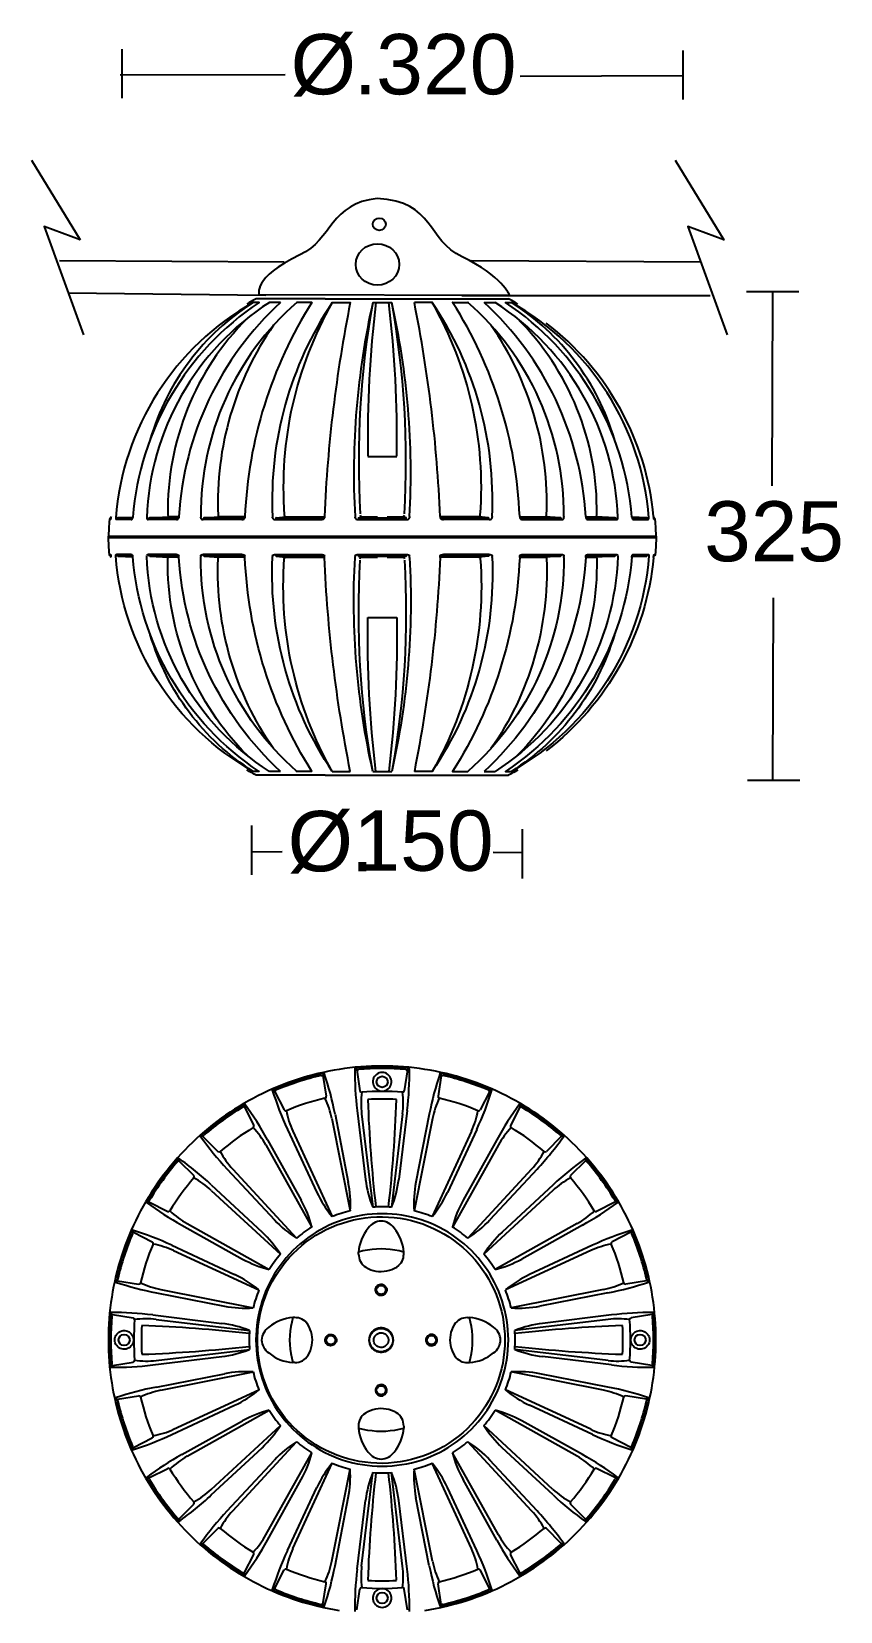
# Model space of a CAD drawing. Extents: x 0 to 126, y 0 to 246.
import ezdxf

# ---------------------------------------------------------------- set-up
doc = ezdxf.new("R2010")
doc.units = 0
doc.layers.add('LIVELLO_1', color=160, linetype='Continuous')
doc.styles.add('STD', font='txt')

# ---------------------------------------------------------------- blocks, each defined once
blk = doc.blocks.new('AI9-BLK2')
at = {"layer": 'LIVELLO_1', "color": 7}
for p, q in [((-54.13313, 13.538106), (-46.572868, 1.170557)), ((-49.796444, -2.034243), (-14.87041, -2.228891)), ((14.170194, -2.034243), (49.998499, -2.228891)), ((-48.431152, -7.073556), (-17.731906, -7.408075)), ((12.709991, -7.482834), (51.340191, -7.482834))]:
    blk.add_line(p, q, dxfattribs=at)
for points in [[(45.908826, 13.538106), (53.46926, 1.170557), (47.864434, 3.217289), (53.984646, -13.59805)], [(-46.572868, 1.170557), (-52.17511, 3.217289), (-46.056104, -13.59805)]]:
    blk.add_lwpolyline(points, dxfattribs=at)
blk = doc.blocks.new('AI9-BLK1')
at = {"layer": 'LIVELLO_1', "color": 7}
for p, q in [((-49.19, 119.57), (-49.19, 111.94)), ((37.98, 119.37), (37.98, 111.74)), ((-49.49, 115.58), (-23.84, 115.62)), ((12.68, 115.35), (38, 115.46)), ((47.87, 81.94), (56, 81.94)), ((51.9, 81.75), (51.79, 51.74)), ((-27.88, 80.24), (-28.79, 80.24)), ((-28.1, 80.81), (-28.34, 80.81)), ((-24.54, 80.24), (-26.27, 80.24)), ((-17.63, 80.81), (-11.8, 80.81)), ((-16.5, 80.24), (-13.7, 80.24)), ((-11.8, 80.81), (-5.66, 80.81)), ((-10.2, 80.24), (-7.26, 80.24)), ((-5.66, 80.81), (0.17, 80.81)), ((-0.96, 80.24), (-3.75, 80.24)), ((0.17, 80.81), (5.14, 80.81)), ((5.14, 80.81), (8.75, 80.81)), ((7.09, 80.24), (8.81, 80.24)), ((8.75, 80.81), (10.64, 80.81)), ((10.64, 80.81), (10.88, 80.81)), ((11.89, 80.24), (11.94, 80.24)), ((11.93, 80.23), (11.96, 80.23)), ((-10.96, 56.34), (-6.49, 56.34)), ((-50.94, 46.65), (-50.93, 46.7)), ((-50.9, 46.89), (-50.91, 46.78)), ((-50.89, 47), (-50.9, 46.89)), ((-50.89, 47), (-50.9, 46.88)), ((-47.53, 46.79), (-49.81, 46.79)), ((-49.81, 46.79), (-49.78, 46.79)), ((-49.78, 46.79), (-47.52, 46.91)), ((-47.52, 46.89), (-47.53, 46.78)), ((-47.51, 47), (-47.52, 46.89)), ((-40.36, 46.79), (-44.88, 46.79)), ((-44.88, 46.79), (-44.85, 46.79)), ((-44.85, 46.79), (-41.92, 46.96)), ((-40.34, 46.96), (-41.92, 46.96)), ((-40.35, 46.89), (-40.36, 46.78)), ((-40.34, 47), (-40.35, 46.89)), ((-36.94, 47), (-36.95, 46.89)), ((-36.95, 46.78), (-36.95, 46.89)), ((-30.09, 46.79), (-36.41, 46.79)), ((-36.41, 46.79), (-36.38, 46.79)), ((-36.38, 46.79), (-34.06, 46.96)), ((-30.08, 46.96), (-34.06, 46.96)), ((-30.08, 46.89), (-30.09, 46.78)), ((-30.07, 47), (-30.08, 46.89)), ((-25.79, 47), (-25.8, 46.89)), ((-25.8, 46.78), (-25.8, 46.89)), ((-25.23, 46.79), (-17.73, 46.79)), ((-25.23, 46.79), (-25.21, 46.79)), ((-25.21, 46.79), (-23.72, 46.96)), ((-23.72, 46.96), (-17.72, 46.96)), ((-18.19, 46.79), (-18.18, 46.79)), ((-17.72, 46.89), (-17.73, 46.78)), ((-17.72, 47), (-17.72, 46.89)), ((-12.97, 47), (-12.97, 46.89)), ((-12.97, 46.78), (-12.97, 46.89)), ((-12.43, 46.79), (-12.42, 46.79)), ((-12.42, 46.79), (-11.91, 46.96)), ((-11.91, 46.96), (-9.47, 46.96)), ((-7.98, 46.96), (-5.55, 46.96)), ((-4.49, 47), (-4.49, 46.89)), ((-4.49, 46.89), (-4.49, 46.78)), ((0.26, 47), (0.27, 46.89)), ((6.26, 46.96), (0.26, 46.96)), ((0.27, 46.89), (0.27, 46.78)), ((7.77, 46.79), (0.27, 46.79)), ((0.73, 46.79), (0.72, 46.79)), ((7.75, 46.79), (6.26, 46.96)), ((7.77, 46.79), (7.75, 46.79)), ((8.34, 47), (8.34, 46.89)), ((8.34, 46.78), (8.34, 46.89)), ((12.62, 47), (12.63, 46.89)), ((12.62, 46.96), (16.6, 46.96)), ((12.63, 46.89), (12.63, 46.78)), ((12.63, 46.79), (18.95, 46.79)), ((18.92, 46.79), (16.6, 46.96)), ((18.95, 46.79), (18.92, 46.79)), ((19.49, 47), (19.49, 46.89)), ((19.5, 46.78), (19.49, 46.89)), ((22.88, 47), (22.9, 46.89)), ((22.89, 46.96), (24.46, 46.96)), ((22.9, 46.89), (22.9, 46.78)), ((22.9, 46.79), (27.43, 46.79)), ((27.39, 46.79), (24.46, 46.96)), ((27.43, 46.79), (27.39, 46.79)), ((30.06, 47), (30.07, 46.89)), ((32.32, 46.79), (30.06, 46.91)), ((30.07, 46.89), (30.08, 46.78)), ((30.07, 46.79), (32.36, 46.79)), ((32.36, 46.79), (32.32, 46.79)), ((33.43, 47), (33.44, 46.89)), ((33.43, 47), (33.44, 46.88)), ((33.45, 46.78), (33.44, 46.89)), ((33.47, 46.7), (33.48, 46.65)), ((-50.98, 46.54), (-51.14, 46.54)), ((-47.76, 46.54), (-50.06, 46.54)), ((-40.72, 46.54), (-45.1, 46.54)), ((-30.55, 46.54), (-36.57, 46.54)), ((7.87, 46.54), (0.78, 46.54)), ((13.09, 46.54), (19.12, 46.54)), ((23.26, 46.54), (27.64, 46.54)), ((30.3, 46.54), (32.6, 46.54)), ((33.52, 46.54), (33.68, 46.54)), ((-51.28, 43.94), (33.82, 43.94)), ((-51.28, 43.94), (33.82, 43.94)), ((-51.28, 43.72), (33.82, 43.72)), ((-51.28, 43.72), (33.82, 43.72)), ((-50.98, 41.12), (-51.14, 41.12)), ((-50.94, 41.01), (-50.93, 40.97)), ((-50.9, 40.77), (-50.91, 40.89)), ((-50.89, 40.66), (-50.9, 40.78)), ((-50.89, 40.66), (-50.9, 40.77)), ((-47.76, 41.12), (-50.06, 41.12)), ((-47.53, 40.87), (-49.81, 40.87)), ((-49.81, 40.87), (-49.78, 40.87)), ((-49.78, 40.87), (-47.52, 40.75)), ((-47.52, 40.77), (-47.53, 40.89)), ((-47.51, 40.66), (-47.52, 40.77)), ((-40.72, 41.12), (-45.1, 41.12)), ((-40.36, 40.87), (-44.88, 40.87)), ((-44.88, 40.87), (-44.85, 40.87)), ((-44.85, 40.87), (-41.92, 40.7)), ((-40.34, 40.7), (-41.92, 40.7)), ((-40.35, 40.77), (-40.36, 40.89)), ((-40.34, 40.66), (-40.35, 40.77)), ((-36.95, 40.89), (-36.95, 40.77)), ((-36.94, 40.66), (-36.95, 40.77)), ((-30.55, 41.12), (-36.57, 41.12)), ((-30.09, 40.87), (-36.41, 40.87)), ((-36.41, 40.87), (-36.38, 40.87)), ((-36.38, 40.87), (-34.06, 40.7)), ((-30.08, 40.7), (-34.06, 40.7)), ((-30.08, 40.77), (-30.09, 40.89)), ((-30.07, 40.66), (-30.08, 40.77)), ((-25.8, 40.89), (-25.8, 40.77)), ((-25.79, 40.66), (-25.8, 40.77)), ((-25.23, 40.87), (-17.73, 40.87)), ((-25.23, 40.87), (-25.21, 40.87)), ((-25.21, 40.87), (-23.72, 40.7)), ((-23.72, 40.7), (-17.72, 40.7)), ((-18.19, 40.87), (-18.18, 40.87)), ((-17.72, 40.77), (-17.73, 40.89)), ((-17.72, 40.66), (-17.72, 40.77)), ((-12.97, 40.89), (-12.97, 40.77)), ((-12.97, 40.66), (-12.97, 40.77)), ((-12.43, 40.87), (-12.42, 40.87)), ((-12.42, 40.87), (-11.91, 40.7)), ((-11.91, 40.7), (-9.47, 40.7)), ((-7.98, 40.7), (-5.55, 40.7)), ((-4.49, 40.77), (-4.49, 40.89)), ((-4.49, 40.66), (-4.49, 40.77)), ((0.26, 40.66), (0.27, 40.77)), ((6.26, 40.7), (0.26, 40.7)), ((0.27, 40.77), (0.27, 40.89)), ((7.77, 40.87), (0.27, 40.87)), ((0.73, 40.87), (0.72, 40.87)), ((7.87, 41.12), (0.78, 41.12)), ((7.75, 40.87), (6.26, 40.7)), ((7.77, 40.87), (7.75, 40.87)), ((8.34, 40.89), (8.34, 40.77)), ((8.34, 40.66), (8.34, 40.77)), ((12.62, 40.66), (12.63, 40.77)), ((12.62, 40.7), (16.6, 40.7)), ((12.63, 40.77), (12.63, 40.89)), ((12.63, 40.87), (18.95, 40.87)), ((13.09, 41.12), (19.12, 41.12)), ((18.92, 40.87), (16.6, 40.7)), ((18.95, 40.87), (18.92, 40.87)), ((19.5, 40.89), (19.49, 40.77)), ((19.49, 40.66), (19.49, 40.77)), ((22.88, 40.66), (22.9, 40.77)), ((22.89, 40.7), (24.46, 40.7)), ((22.9, 40.77), (22.9, 40.89)), ((22.9, 40.87), (27.43, 40.87)), ((23.26, 41.12), (27.64, 41.12)), ((27.39, 40.87), (24.46, 40.7)), ((27.43, 40.87), (27.39, 40.87)), ((32.32, 40.87), (30.06, 40.75)), ((30.06, 40.66), (30.07, 40.77)), ((30.07, 40.77), (30.08, 40.89)), ((30.07, 40.87), (32.36, 40.87)), ((30.3, 41.12), (32.6, 41.12)), ((32.36, 40.87), (32.32, 40.87)), ((33.43, 40.66), (33.44, 40.78)), ((33.43, 40.66), (33.44, 40.77)), ((33.45, 40.89), (33.44, 40.77)), ((33.47, 40.97), (33.48, 41.01)), ((33.52, 41.12), (33.68, 41.12)), ((52.01, 34.4), (51.9, 6.07)), ((-10.96, 31.32), (-6.49, 31.32)), ((-27.88, 7.43), (-28.79, 7.43)), ((-24.54, 7.43), (-26.27, 7.43)), ((-16.5, 7.43), (-13.7, 7.43)), ((-10.2, 7.43), (-7.26, 7.43)), ((-0.96, 7.43), (-3.75, 7.43)), ((7.09, 7.43), (8.81, 7.43)), ((11.89, 7.43), (11.94, 7.43)), ((11.93, 7.43), (11.96, 7.43)), ((-28.1, 6.86), (-28.34, 6.86)), ((-17.63, 6.86), (-11.8, 6.86)), ((-11.8, 6.86), (-5.66, 6.86)), ((-5.66, 6.86), (0.17, 6.86)), ((0.17, 6.86), (5.14, 6.86)), ((5.14, 6.86), (8.75, 6.86)), ((8.75, 6.86), (10.64, 6.86)), ((10.64, 6.86), (10.88, 6.86)), ((56.16, 6.02), (48.03, 6.02)), ((-29.05, -1), (-29.05, -8.63)), ((13.03, -1.54), (13.03, -9.18)), ((-28.98, -5.06), (-24.31, -5.02)), ((8.51, -5.12), (13.06, -5.18)), ((-12.71, -38.92), (-12.71, -38.94)), ((-12.71, -38.94), (-12.2, -42.19)), ((-4.8, -38.94), (-5.31, -42.19)), ((-4.79, -38.92), (-4.8, -38.94)), ((-4.67, -38.66), (-4.51, -38.7)), ((-4.51, -38.72), (-4.51, -38.7)), ((-4.51, -38.7), (-4.51, -38.7)), ((-17.95, -39.75), (-17.95, -39.77)), ((-17.95, -39.77), (-17.43, -43.01)), ((-17.91, -39.47), (-17.75, -39.44)), ((-17.75, -39.44), (-17.75, -39.45)), ((-17.74, -39.47), (-17.75, -39.45)), ((0.44, -39.77), (-0.07, -43.01)), ((0.44, -39.75), (0.44, -39.77)), ((-25.48, -42.2), (-25.47, -42.21)), ((-25.47, -42.21), (-23.98, -45.14)), ((-17.64, -43.31), (-17.56, -43.39)), ((-11.91, -42.4), (-11.96, -42.5)), ((-5.59, -42.4), (-5.55, -42.5)), ((0.13, -43.31), (0.06, -43.39)), ((7.97, -42.21), (6.48, -45.14)), ((7.98, -42.2), (7.97, -42.21)), ((8.18, -41.99), (8.31, -42.07)), ((8.31, -42.07), (8.31, -42.08)), ((8.31, -42.09), (8.31, -42.08)), ((-30.26, -44.32), (-30.11, -44.25)), ((-30.21, -44.6), (-30.2, -44.62)), ((-30.2, -44.62), (-28.71, -47.54)), ((-30.11, -44.25), (-30.11, -44.26)), ((-30.1, -44.27), (-30.11, -44.26)), ((-23.64, -45.27), (-23.66, -45.37)), ((-16.58, -46.48), (-13.72, -60.8)), ((-16.07, -45.78), (-14.01, -56.35)), ((-12.63, -45.24), (-11.33, -55.93)), ((-11.94, -45.74), (-10.22, -60.25)), ((-5.57, -45.74), (-7.28, -60.25)), ((-4.87, -45.24), (-6.18, -55.93)), ((-0.93, -46.48), (-3.78, -60.8)), ((-1.43, -45.78), (-3.5, -56.35)), ((6.14, -45.27), (6.15, -45.37)), ((12.7, -44.62), (11.2, -47.54)), ((12.7, -44.6), (12.7, -44.62)), ((-28.8, -47.89), (-28.71, -47.94)), ((-23.46, -48.17), (-18.91, -57.94)), ((-22.64, -48.45), (-16.52, -61.71)), ((5.13, -48.45), (-0.98, -61.71)), ((5.95, -48.17), (1.41, -57.94)), ((11.3, -47.89), (11.21, -47.94)), ((-36.62, -49.26), (-36.6, -49.27)), ((-36.6, -49.27), (-34.28, -51.59)), ((-26.82, -50.58), (-19.68, -63.32)), ((-26.56, -49.76), (-21.33, -59.17)), ((9.32, -50.58), (2.18, -63.32)), ((9.05, -49.76), (3.82, -59.17)), ((19.09, -49.27), (16.77, -51.59)), ((19.11, -49.26), (19.09, -49.27)), ((19.36, -49.12), (19.47, -49.24)), ((19.46, -49.26), (19.47, -49.25)), ((19.47, -49.24), (19.47, -49.25)), ((-40.5, -52.75), (-40.39, -52.64)), ((-40.39, -52.64), (-40.38, -52.65)), ((-40.37, -52.65), (-40.38, -52.65)), ((-40.37, -53), (-40.35, -53.02)), ((-40.35, -53.02), (-38.03, -55.34)), ((-33.92, -51.6), (-33.9, -51.71)), ((16.41, -51.61), (16.4, -51.71)), ((22.84, -53.02), (20.52, -55.34)), ((22.86, -53), (22.84, -53.02)), ((-38.01, -55.7), (-37.91, -55.72)), ((-32.84, -54.32), (-25.5, -62.2)), ((-31.98, -54.32), (-22.06, -65.05)), ((14.47, -54.32), (4.55, -65.05)), ((15.33, -54.32), (7.99, -62.2)), ((20.51, -55.7), (20.41, -55.72)), ((-35.3, -56.78), (-27.42, -64.12)), ((-35.3, -57.64), (-24.57, -67.55)), ((17.79, -57.64), (7.06, -67.55)), ((17.8, -56.78), (9.91, -64.12)), ((-45.02, -59.41), (-45, -59.42)), ((-45, -59.42), (-42.08, -60.91)), ((-41.73, -60.81), (-41.68, -60.9)), ((-13.72, -60.8), (-13.73, -60.79)), ((-10.22, -60.25), (-10.22, -60.23)), ((-7.28, -60.25), (-7.28, -60.23)), ((-3.78, -60.8), (-3.77, -60.79)), ((24.22, -60.81), (24.18, -60.9)), ((27.5, -59.42), (24.57, -60.91)), ((27.52, -59.41), (27.5, -59.42)), ((27.8, -59.36), (27.86, -59.5)), ((27.85, -59.52), (27.86, -59.51)), ((27.86, -59.5), (27.86, -59.51)), ((-39.86, -63.05), (-30.44, -68.29)), ((-39.04, -62.79), (-26.29, -69.93)), ((-19.68, -63.32), (-19.69, -63.31)), ((-16.52, -61.71), (-16.53, -61.69)), ((-0.98, -61.71), (-0.98, -61.69)), ((2.18, -63.32), (2.19, -63.31)), ((21.54, -62.79), (8.79, -69.93)), ((22.36, -63.05), (12.94, -68.29)), ((-47.63, -63.93), (-47.56, -63.8)), ((-47.56, -63.8), (-47.55, -63.8)), ((-47.54, -63.8), (-47.55, -63.8)), ((-47.43, -64.13), (-47.41, -64.14)), ((-47.41, -64.14), (-44.48, -65.63)), ((-44.36, -65.97), (-44.26, -65.96)), ((-41.44, -66.16), (-31.68, -70.7)), ((-22.06, -65.05), (-22.07, -65.03)), ((4.55, -65.05), (4.56, -65.03)), ((23.94, -66.16), (14.17, -70.7)), ((26.85, -65.97), (26.75, -65.96)), ((29.9, -64.14), (26.98, -65.63)), ((29.92, -64.13), (29.9, -64.14)), ((-41.18, -66.98), (-27.91, -73.09)), ((-24.57, -67.55), (-24.58, -67.54)), ((-12.42, -67.23), (-12.41, -67.23)), ((-12.42, -67.52), (-12.42, -67.23)), ((-5.4, -67.23), (-5.4, -67.23)), ((-5.4, -67.52), (-5.4, -67.23)), ((7.06, -67.55), (7.08, -67.54)), ((23.67, -66.98), (10.4, -73.09)), ((-26.29, -69.93), (-26.31, -69.92)), ((8.79, -69.93), (8.81, -69.92)), ((-49.87, -71.66), (-49.86, -71.66)), ((-49.86, -71.66), (-46.61, -72.18)), ((-46.31, -71.98), (-46.24, -72.05)), ((-43.84, -73.53), (-33.27, -75.6)), ((-43.14, -73.03), (-28.81, -75.89)), ((-27.91, -73.09), (-27.92, -73.08)), ((10.4, -73.09), (10.42, -73.08)), ((25.64, -73.03), (11.31, -75.89)), ((26.34, -73.53), (15.77, -75.6)), ((28.81, -71.98), (28.73, -72.05)), ((32.35, -71.66), (29.11, -72.18)), ((32.37, -71.66), (32.35, -71.66)), ((32.65, -71.7), (32.67, -71.85)), ((32.65, -71.87), (32.66, -71.86)), ((32.67, -71.85), (32.66, -71.86)), ((-28.81, -75.89), (-28.83, -75.88)), ((11.31, -75.89), (11.32, -75.88)), ((-50.96, -76.77), (-50.93, -76.62)), ((-50.93, -76.62), (-50.92, -76.61)), ((-50.91, -76.61), (-50.92, -76.61)), ((-50.7, -76.9), (-50.68, -76.9)), ((-50.68, -76.9), (-47.44, -77.41)), ((-47.22, -77.7), (-47.12, -77.66)), ((-44.39, -76.98), (-33.69, -78.28)), ((-43.88, -77.68), (-29.37, -79.39)), ((-22.63, -77.38), (-22.62, -77.38)), ((-22.33, -77.38), (-22.62, -77.38)), ((4.51, -77.38), (4.8, -77.38)), ((4.8, -77.38), (4.8, -77.38)), ((26.37, -77.68), (11.86, -79.39)), ((26.88, -76.98), (16.19, -78.28)), ((29.71, -77.7), (29.62, -77.66)), ((33.18, -76.9), (29.94, -77.41)), ((33.2, -76.9), (33.18, -76.9)), ((-29.37, -79.39), (-29.39, -79.39)), ((11.86, -79.39), (11.88, -79.39)), ((-43.88, -84.04), (-29.37, -82.32)), ((-29.37, -82.32), (-29.39, -82.32)), ((26.37, -84.04), (11.86, -82.32)), ((11.86, -82.32), (11.88, -82.32)), ((-50.7, -84.82), (-50.68, -84.81)), ((-50.68, -84.81), (-47.44, -84.3)), ((-47.22, -84.01), (-47.12, -84.06)), ((-44.39, -84.73), (-33.69, -83.43)), ((-43.14, -88.67), (-28.81, -85.83)), ((-28.81, -85.83), (-28.83, -85.83)), ((-22.62, -84.38), (-22.63, -84.37)), ((-22.33, -84.37), (-22.62, -84.38)), ((4.51, -84.37), (4.8, -84.38)), ((4.8, -84.37), (4.8, -84.38)), ((25.64, -88.67), (11.31, -85.83)), ((11.31, -85.83), (11.32, -85.83)), ((26.88, -84.73), (16.19, -83.43)), ((29.71, -84.01), (29.62, -84.06)), ((33.18, -84.81), (29.94, -84.3)), ((33.2, -84.82), (33.18, -84.81)), ((33.41, -85.1), (33.42, -85.09)), ((33.43, -85.09), (33.42, -85.09)), ((33.46, -84.94), (33.43, -85.09)), ((-43.84, -88.17), (-33.27, -86.11)), ((26.34, -88.17), (15.77, -86.11)), ((-50.18, -89.85), (-50.17, -89.84)), ((-50.16, -90.01), (-50.18, -89.85)), ((-50.16, -89.84), (-50.17, -89.84)), ((-49.87, -90.05), (-49.86, -90.04)), ((-49.86, -90.04), (-46.61, -89.53)), ((-46.31, -89.73), (-46.24, -89.66)), ((-41.18, -94.73), (-27.91, -88.62)), ((-27.91, -88.62), (-27.92, -88.63)), ((23.67, -94.73), (10.4, -88.62)), ((10.4, -88.62), (10.42, -88.63)), ((28.81, -89.73), (28.73, -89.66)), ((32.35, -90.04), (29.11, -89.53)), ((32.37, -90.05), (32.35, -90.04)), ((-41.44, -95.55), (-31.68, -91)), ((-39.04, -98.92), (-26.29, -91.78)), ((-26.29, -91.78), (-26.31, -91.79)), ((21.54, -98.92), (8.79, -91.78)), ((8.79, -91.78), (8.81, -91.79)), ((23.94, -95.55), (14.17, -91)), ((-39.86, -98.65), (-30.44, -93.42)), ((-35.3, -104.07), (-24.57, -94.15)), ((-24.57, -94.15), (-24.58, -94.17)), ((-12.42, -94.24), (-12.42, -94.53)), ((-12.41, -94.53), (-12.42, -94.53)), ((-5.4, -94.24), (-5.4, -94.53)), ((-5.4, -94.53), (-5.4, -94.53)), ((17.79, -104.07), (7.06, -94.15)), ((7.06, -94.15), (7.08, -94.17)), ((22.36, -98.65), (12.94, -93.42)), ((-47.43, -97.58), (-47.41, -97.57)), ((-47.41, -97.57), (-44.48, -96.08)), ((-44.36, -95.74), (-44.26, -95.75)), ((-35.3, -104.93), (-27.42, -97.59)), ((-31.98, -107.39), (-22.06, -96.66)), ((-22.06, -96.66), (-22.07, -96.68)), ((14.47, -107.39), (4.55, -96.66)), ((4.55, -96.66), (4.56, -96.68)), ((17.8, -104.93), (9.91, -97.59)), ((26.85, -95.74), (26.75, -95.75)), ((29.9, -97.57), (26.98, -96.08)), ((29.92, -97.58), (29.9, -97.57)), ((30.03, -97.91), (30.04, -97.91)), ((30.05, -97.91), (30.04, -97.91)), ((30.13, -97.77), (30.05, -97.91)), ((-32.84, -107.39), (-25.5, -99.51)), ((-26.82, -111.13), (-19.68, -98.39)), ((-22.64, -113.26), (-16.52, -100)), ((-19.68, -98.39), (-19.69, -98.41)), ((-16.52, -100), (-16.53, -100.02)), ((5.13, -113.26), (-0.98, -100)), ((-0.98, -100), (-0.98, -100.02)), ((9.32, -111.13), (2.18, -98.39)), ((2.18, -98.39), (2.19, -98.41)), ((15.33, -107.39), (7.99, -99.51)), ((-45.3, -102.35), (-45.37, -102.2)), ((-45.37, -102.2), (-45.36, -102.2)), ((-45.36, -102.19), (-45.36, -102.2)), ((-45.02, -102.3), (-45, -102.29)), ((-45, -102.29), (-42.08, -100.8)), ((-41.73, -100.9), (-41.68, -100.8)), ((-26.56, -111.95), (-21.33, -102.54)), ((-16.58, -115.23), (-13.73, -100.91)), ((-13.73, -100.91), (-13.73, -100.93)), ((-11.94, -115.97), (-10.22, -101.46)), ((-10.22, -101.46), (-10.22, -101.48)), ((-5.57, -115.97), (-7.28, -101.46)), ((-7.28, -101.46), (-7.28, -101.48)), ((-0.93, -115.23), (-3.78, -100.91)), ((-3.78, -100.91), (-3.77, -100.93)), ((9.05, -111.95), (3.82, -102.54)), ((24.22, -100.9), (24.18, -100.8)), ((27.5, -102.29), (24.57, -100.8)), ((27.52, -102.3), (27.5, -102.29)), ((-23.46, -113.53), (-18.91, -103.77)), ((-16.07, -115.93), (-14.01, -105.36)), ((-1.43, -115.93), (-3.5, -105.36)), ((5.95, -113.53), (1.41, -103.77)), ((-40.35, -108.69), (-38.03, -106.37)), ((-38.01, -106.01), (-37.91, -105.99)), ((-12.63, -116.47), (-11.33, -105.78)), ((-4.87, -116.47), (-6.18, -105.78)), ((20.51, -106.01), (20.41, -105.99)), ((22.84, -108.69), (20.52, -106.37)), ((-40.37, -108.7), (-40.35, -108.69)), ((-36.6, -112.44), (-34.28, -110.12)), ((-33.92, -110.11), (-33.9, -110)), ((16.41, -110.11), (16.4, -110)), ((19.09, -112.44), (16.77, -110.12)), ((22.86, -108.7), (22.84, -108.69)), ((22.86, -109.05), (22.87, -109.06)), ((22.88, -109.07), (22.87, -109.06)), ((22.99, -108.96), (22.88, -109.07)), ((-36.98, -112.48), (-36.97, -112.46)), ((-36.87, -112.58), (-36.98, -112.48)), ((-36.97, -112.46), (-36.97, -112.46)), ((-36.62, -112.46), (-36.6, -112.44)), ((19.11, -112.46), (19.09, -112.44)), ((-30.2, -117.09), (-28.71, -114.16)), ((-28.8, -113.81), (-28.71, -113.77)), ((12.7, -117.09), (11.2, -114.16)), ((11.3, -113.81), (11.21, -113.77)), ((-30.21, -117.1), (-30.2, -117.09)), ((-25.47, -119.5), (-23.98, -116.57)), ((-23.64, -116.45), (-23.66, -116.34)), ((6.14, -116.45), (6.15, -116.34)), ((7.97, -119.5), (6.48, -116.57)), ((12.59, -117.44), (12.6, -117.45)), ((12.61, -117.45), (12.6, -117.45)), ((12.75, -117.39), (12.61, -117.45)), ((12.7, -117.1), (12.7, -117.09)), ((-25.82, -119.62), (-25.82, -119.63)), ((-25.82, -119.64), (-25.82, -119.63)), ((-25.68, -119.71), (-25.82, -119.64)), ((-25.48, -119.51), (-25.47, -119.5)), ((-17.95, -121.94), (-17.43, -118.7)), ((-17.64, -118.39), (-17.56, -118.32)), ((-12.71, -122.77), (-12.2, -119.53)), ((-11.91, -119.3), (-11.96, -119.21)), ((-5.59, -119.3), (-5.55, -119.21)), ((-4.8, -122.77), (-5.31, -119.53)), ((0.44, -121.94), (-0.07, -118.7)), ((0.13, -118.39), (0.06, -118.32)), ((7.98, -119.51), (7.97, -119.5)), ((-17.95, -121.96), (-17.95, -121.94)), ((0.24, -122.25), (0.24, -122.26)), ((0.25, -122.26), (0.24, -122.26)), ((0.4, -122.24), (0.25, -122.26)), ((0.44, -121.96), (0.44, -121.94))]:
    blk.add_line(p, q, dxfattribs=at)
for points in [[(-28.79, 80.24), (-28.79, 80.23), (-28.8, 80.23), (-28.8, 80.23), (-28.81, 80.23)], [(-17.63, 80.81), (-22.59, 80.81), (-26.2, 80.81), (-28.1, 80.81)], [(-27.88, 80.24), (-27.88, 80.23), (-27.89, 80.23), (-27.89, 80.23), (-27.9, 80.23)], [(-19.66, 80.24), (-22.03, 80.24), (-22.04, 80.23), (-22.04, 80.23), (-22.04, 80.23), (-22.05, 80.23)], [(-19.66, 80.24), (-19.66, 80.23), (-19.66, 80.23), (-19.66, 80.23), (-19.67, 80.23)], [(-16.5, 80.24), (-16.5, 80.23), (-16.5, 80.23), (-16.5, 80.23), (-16.5, 80.23)], [(-13.7, 80.24), (-13.7, 80.23), (-13.7, 80.23), (-13.71, 80.23)], [(-10.2, 80.24), (-10.2, 80.23), (-10.2, 80.23), (-10.2, 80.23)], [(-7.26, 80.23), (-7.26, 80.23), (-7.26, 80.23), (-7.26, 80.23), (-7.26, 80.24)], [(-0.95, 80.23), (-0.96, 80.23), (-0.96, 80.23), (-0.96, 80.23), (-0.96, 80.24)], [(2.21, 80.23), (2.21, 80.23), (2.21, 80.23), (2.2, 80.23), (2.2, 80.24), (4.58, 80.24)], [(4.59, 80.23), (4.59, 80.23), (4.58, 80.23), (4.58, 80.23), (4.58, 80.24)], [(10.44, 80.23), (10.44, 80.23), (10.43, 80.23), (10.43, 80.23), (10.43, 80.24), (11.33, 80.24)], [(11.91, 80.23), (11.93, 80.23), (12.13, 80.09)], [(-49.98, 46.72), (-49.99, 46.7), (-50.01, 46.69), (-50.02, 46.67), (-50.03, 46.65), (-50.04, 46.64), (-50.04, 46.62), (-50.05, 46.6), (-50.05, 46.58), (-50.06, 46.57), (-50.06, 46.54)], [(-49.81, 46.79), (-49.83, 46.79), (-49.85, 46.78), (-49.87, 46.78), (-49.89, 46.77), (-49.91, 46.77), (-49.92, 46.76), (-49.94, 46.75), (-49.95, 46.74), (-49.97, 46.73), (-49.98, 46.72)], [(-45.03, 46.72), (-45.04, 46.7), (-45.05, 46.69), (-45.06, 46.67), (-45.07, 46.65), (-45.08, 46.64), (-45.08, 46.62), (-45.09, 46.6), (-45.09, 46.58), (-45.1, 46.57), (-45.1, 46.54)], [(-44.88, 46.79), (-44.9, 46.79), (-44.91, 46.78), (-44.93, 46.78), (-44.95, 46.77), (-44.96, 46.77), (-44.98, 46.76), (-44.99, 46.75), (-45, 46.74), (-45.02, 46.73), (-45.03, 46.72)], [(-42.05, 47.22), (-42.05, 47.18), (-42.04, 47.14), (-42.03, 47.1), (-42.02, 47.07), (-42.01, 47.04), (-42, 47.02), (-41.99, 47.01), (-41.99, 47), (-41.98, 46.99), (-41.97, 46.98), (-41.96, 46.97), (-41.96, 46.97), (-41.95, 46.97), (-41.95, 46.97), (-41.94, 46.97), (-41.94, 46.96), (-41.93, 46.96), (-41.93, 46.96), (-41.93, 46.96), (-41.92, 46.96)], [(-36.52, 46.72), (-36.53, 46.7), (-36.54, 46.69), (-36.55, 46.67), (-36.55, 46.65), (-36.56, 46.63), (-36.56, 46.61), (-36.57, 46.59), (-36.57, 46.57), (-36.57, 46.54)], [(-36.41, 46.79), (-36.42, 46.79), (-36.42, 46.79), (-36.43, 46.78), (-36.45, 46.78), (-36.46, 46.77), (-36.47, 46.77), (-36.48, 46.76), (-36.49, 46.75), (-36.5, 46.74), (-36.51, 46.73), (-36.52, 46.72)], [(-34.26, 47.22), (-34.25, 47.2), (-34.25, 47.18), (-34.25, 47.16), (-34.24, 47.14), (-34.24, 47.12), (-34.23, 47.1), (-34.22, 47.08), (-34.21, 47.07), (-34.2, 47.05), (-34.19, 47.04), (-34.18, 47.02), (-34.17, 47.01), (-34.16, 47), (-34.14, 46.99), (-34.13, 46.98), (-34.12, 46.97), (-34.1, 46.97), (-34.09, 46.96), (-34.07, 46.96), (-34.07, 46.96), (-34.06, 46.96)], [(-25.29, 46.72), (-25.3, 46.7), (-25.31, 46.66), (-25.32, 46.61), (-25.32, 46.57), (-25.32, 46.54)], [(-25.23, 46.79), (-25.23, 46.79), (-25.23, 46.79), (-25.24, 46.79), (-25.24, 46.78), (-25.24, 46.78), (-25.25, 46.78), (-25.25, 46.78), (-25.26, 46.77), (-25.26, 46.77), (-25.27, 46.76), (-25.28, 46.75), (-25.28, 46.74), (-25.29, 46.73), (-25.29, 46.72)], [(-23.96, 47.22), (-23.96, 47.2), (-23.95, 47.18), (-23.95, 47.16), (-23.94, 47.14), (-23.94, 47.12), (-23.93, 47.1), (-23.92, 47.08), (-23.91, 47.07), (-23.89, 47.05), (-23.88, 47.04), (-23.87, 47.02), (-23.85, 47.01), (-23.84, 47), (-23.82, 46.99), (-23.81, 46.98), (-23.79, 46.97), (-23.77, 46.97), (-23.75, 46.96), (-23.74, 46.96), (-23.72, 46.96)], [(-12.44, 46.72), (-12.45, 46.68), (-12.45, 46.64), (-12.45, 46.59), (-12.45, 46.54)], [(-12.43, 46.79), (-12.43, 46.79), (-12.43, 46.79), (-12.43, 46.79), (-12.43, 46.78), (-12.43, 46.78), (-12.44, 46.77), (-12.44, 46.75), (-12.44, 46.72), (-12.44, 46.72)], [(-12.43, 46.79), (-5.03, 46.79), (-5.03, 46.79), (-5.55, 46.96)], [(-5.01, 46.72), (-5.01, 46.75), (-5.02, 46.77), (-5.02, 46.78), (-5.02, 46.78), (-5.02, 46.79), (-5.03, 46.79)], [(-5, 46.54), (-5.01, 46.59), (-5.01, 46.64), (-5.01, 46.68), (-5.01, 46.72)], [(6.26, 46.96), (6.28, 46.96), (6.3, 46.96), (6.32, 46.97), (6.33, 46.97), (6.35, 46.98), (6.37, 46.99), (6.38, 47), (6.4, 47.01), (6.41, 47.02), (6.43, 47.04), (6.44, 47.05), (6.45, 47.07), (6.46, 47.08), (6.47, 47.1), (6.48, 47.12), (6.49, 47.14), (6.49, 47.16), (6.5, 47.18), (6.5, 47.2), (6.5, 47.22)], [(7.87, 46.54), (7.86, 46.59), (7.86, 46.64), (7.85, 46.68), (7.84, 46.7), (7.84, 46.72), (7.83, 46.73), (7.83, 46.74), (7.82, 46.75), (7.81, 46.76), (7.81, 46.77), (7.8, 46.77), (7.8, 46.78), (7.79, 46.78), (7.79, 46.78), (7.79, 46.78), (7.78, 46.79), (7.78, 46.79), (7.77, 46.79), (7.77, 46.79)], [(16.6, 46.96), (16.61, 46.96), (16.62, 46.96), (16.64, 46.97), (16.65, 46.97), (16.67, 46.97), (16.68, 46.98), (16.69, 47), (16.7, 47), (16.72, 47.02), (16.73, 47.03), (16.74, 47.04), (16.75, 47.06), (16.76, 47.08), (16.77, 47.09), (16.78, 47.11), (16.78, 47.13), (16.79, 47.15), (16.79, 47.17), (16.8, 47.19), (16.8, 47.22)], [(19.12, 46.54), (19.12, 46.57), (19.11, 46.59), (19.1, 46.61), (19.1, 46.64), (19.09, 46.66), (19.08, 46.68), (19.07, 46.7), (19.06, 46.72), (19.05, 46.73), (19.04, 46.74), (19.03, 46.75), (19.02, 46.76), (19.01, 46.77), (19, 46.77), (18.99, 46.78), (18.98, 46.78), (18.97, 46.79), (18.96, 46.79), (18.95, 46.79)], [(24.46, 46.96), (24.47, 46.96), (24.47, 46.96), (24.48, 46.96), (24.48, 46.96), (24.49, 46.97), (24.49, 46.97), (24.5, 46.97), (24.5, 46.97), (24.51, 46.97), (24.52, 46.98), (24.52, 47), (24.53, 47), (24.54, 47.02), (24.55, 47.03), (24.55, 47.04), (24.57, 47.08), (24.58, 47.11), (24.59, 47.15), (24.59, 47.18), (24.6, 47.22)], [(27.64, 46.54), (27.64, 46.57), (27.63, 46.58), (27.63, 46.6), (27.63, 46.62), (27.62, 46.64), (27.61, 46.65), (27.6, 46.67), (27.59, 46.69), (27.58, 46.7), (27.57, 46.72), (27.56, 46.73), (27.55, 46.74), (27.53, 46.75), (27.52, 46.76), (27.5, 46.77), (27.49, 46.77), (27.47, 46.78), (27.46, 46.78), (27.44, 46.79), (27.43, 46.79)], [(-49.98, 40.95), (-49.99, 40.96), (-50.01, 40.98), (-50.02, 40.99), (-50.03, 41.01), (-50.04, 41.03), (-50.04, 41.04), (-50.05, 41.06), (-50.05, 41.08), (-50.06, 41.1), (-50.06, 41.12)], [(-49.81, 40.87), (-49.83, 40.88), (-49.85, 40.88), (-49.87, 40.88), (-49.89, 40.89), (-49.91, 40.89), (-49.92, 40.9), (-49.94, 40.91), (-49.95, 40.93), (-49.97, 40.94), (-49.98, 40.95)], [(-45.03, 40.95), (-45.04, 40.96), (-45.05, 40.98), (-45.06, 40.99), (-45.07, 41.01), (-45.08, 41.03), (-45.08, 41.04), (-45.09, 41.06), (-45.09, 41.08), (-45.1, 41.1), (-45.1, 41.12)], [(-44.88, 40.87), (-44.9, 40.88), (-44.91, 40.88), (-44.93, 40.88), (-44.95, 40.89), (-44.96, 40.89), (-44.98, 40.9), (-44.99, 40.91), (-45, 40.93), (-45.02, 40.94), (-45.03, 40.95)], [(-42.05, 40.44), (-42.05, 40.48), (-42.04, 40.53), (-42.03, 40.56), (-42.02, 40.6), (-42.01, 40.62), (-42, 40.64), (-41.99, 40.65), (-41.99, 40.66), (-41.98, 40.67), (-41.97, 40.68), (-41.96, 40.68), (-41.96, 40.69), (-41.95, 40.69), (-41.95, 40.69), (-41.94, 40.69), (-41.94, 40.7), (-41.93, 40.7), (-41.93, 40.7), (-41.93, 40.7), (-41.92, 40.7)], [(-36.52, 40.95), (-36.53, 40.96), (-36.54, 40.98), (-36.55, 40.99), (-36.55, 41.01), (-36.56, 41.03), (-36.56, 41.06), (-36.57, 41.08), (-36.57, 41.1), (-36.57, 41.12)], [(-36.41, 40.87), (-36.42, 40.87), (-36.42, 40.88), (-36.43, 40.88), (-36.45, 40.88), (-36.46, 40.89), (-36.47, 40.89), (-36.48, 40.9), (-36.49, 40.91), (-36.5, 40.93), (-36.51, 40.94), (-36.52, 40.95)], [(-34.26, 40.44), (-34.25, 40.46), (-34.25, 40.48), (-34.25, 40.51), (-34.24, 40.53), (-34.24, 40.54), (-34.23, 40.56), (-34.22, 40.58), (-34.21, 40.6), (-34.2, 40.61), (-34.19, 40.62), (-34.18, 40.64), (-34.17, 40.65), (-34.16, 40.66), (-34.14, 40.67), (-34.13, 40.68), (-34.12, 40.69), (-34.1, 40.69), (-34.09, 40.7), (-34.07, 40.7), (-34.07, 40.7), (-34.06, 40.7)], [(-25.29, 40.95), (-25.3, 40.97), (-25.31, 41.01), (-25.32, 41.05), (-25.32, 41.1), (-25.32, 41.12)], [(-25.23, 40.87), (-25.23, 40.87), (-25.23, 40.88), (-25.24, 40.88), (-25.24, 40.88), (-25.24, 40.88), (-25.25, 40.88), (-25.25, 40.89), (-25.26, 40.89), (-25.26, 40.89), (-25.27, 40.9), (-25.28, 40.91), (-25.28, 40.93), (-25.29, 40.94), (-25.29, 40.95)], [(-23.96, 40.44), (-23.96, 40.46), (-23.95, 40.48), (-23.95, 40.51), (-23.94, 40.53), (-23.94, 40.54), (-23.93, 40.56), (-23.92, 40.58), (-23.91, 40.6), (-23.89, 40.61), (-23.88, 40.62), (-23.87, 40.64), (-23.85, 40.65), (-23.84, 40.66), (-23.82, 40.67), (-23.81, 40.68), (-23.79, 40.69), (-23.77, 40.69), (-23.75, 40.7), (-23.74, 40.7), (-23.72, 40.7)], [(-12.44, 40.95), (-12.45, 40.99), (-12.45, 41.03), (-12.45, 41.07), (-12.45, 41.12)], [(-12.43, 40.87), (-12.43, 40.87), (-12.43, 40.87), (-12.43, 40.88), (-12.43, 40.88), (-12.43, 40.88), (-12.44, 40.89), (-12.44, 40.91), (-12.44, 40.94), (-12.44, 40.95)], [(-12.43, 40.87), (-5.03, 40.87), (-5.03, 40.87), (-5.55, 40.7)], [(-5.01, 40.95), (-5.01, 40.92), (-5.02, 40.89), (-5.02, 40.89), (-5.02, 40.88), (-5.02, 40.88), (-5.02, 40.87), (-5.03, 40.87)], [(-5, 41.12), (-5.01, 41.07), (-5.01, 41.03), (-5.01, 40.99), (-5.01, 40.95)], [(6.26, 40.7), (6.28, 40.7), (6.3, 40.7), (6.32, 40.69), (6.33, 40.69), (6.35, 40.68), (6.37, 40.67), (6.38, 40.66), (6.4, 40.65), (6.41, 40.64), (6.43, 40.62), (6.44, 40.61), (6.45, 40.6), (6.46, 40.58), (6.47, 40.56), (6.48, 40.54), (6.49, 40.53), (6.49, 40.51), (6.5, 40.48), (6.5, 40.46), (6.5, 40.44)], [(7.87, 41.12), (7.86, 41.07), (7.86, 41.03), (7.85, 40.99), (7.84, 40.97), (7.84, 40.95), (7.83, 40.94), (7.83, 40.93), (7.82, 40.91), (7.81, 40.9), (7.81, 40.89), (7.8, 40.89), (7.8, 40.89), (7.79, 40.88), (7.79, 40.88), (7.79, 40.88), (7.78, 40.88), (7.78, 40.88), (7.77, 40.87), (7.77, 40.87)], [(16.6, 40.7), (16.61, 40.7), (16.62, 40.7), (16.64, 40.69), (16.65, 40.69), (16.67, 40.68), (16.68, 40.68), (16.69, 40.67), (16.7, 40.66), (16.72, 40.64), (16.73, 40.63), (16.74, 40.62), (16.75, 40.6), (16.76, 40.59), (16.77, 40.57), (16.78, 40.55), (16.78, 40.54), (16.79, 40.52), (16.79, 40.5), (16.8, 40.48), (16.8, 40.44)], [(19.12, 41.12), (19.12, 41.1), (19.11, 41.07), (19.1, 41.05), (19.1, 41.03), (19.09, 41.01), (19.08, 40.99), (19.07, 40.97), (19.06, 40.95), (19.05, 40.94), (19.04, 40.93), (19.03, 40.91), (19.02, 40.9), (19.01, 40.89), (19, 40.89), (18.99, 40.88), (18.98, 40.88), (18.97, 40.88), (18.96, 40.87), (18.95, 40.87)], [(24.46, 40.7), (24.47, 40.7), (24.47, 40.7), (24.48, 40.7), (24.48, 40.7), (24.49, 40.69), (24.49, 40.69), (24.5, 40.69), (24.5, 40.69), (24.51, 40.68), (24.52, 40.68), (24.52, 40.67), (24.53, 40.66), (24.54, 40.64), (24.55, 40.63), (24.55, 40.62), (24.57, 40.59), (24.58, 40.55), (24.59, 40.52), (24.59, 40.48), (24.6, 40.44)], [(27.64, 41.12), (27.64, 41.1), (27.63, 41.08), (27.63, 41.06), (27.63, 41.04), (27.62, 41.03), (27.61, 41.01), (27.6, 40.99), (27.59, 40.98), (27.58, 40.96), (27.57, 40.95), (27.56, 40.94), (27.55, 40.93), (27.53, 40.91), (27.52, 40.9), (27.5, 40.89), (27.49, 40.89), (27.47, 40.88), (27.46, 40.88), (27.44, 40.88), (27.43, 40.87)], [(-28.79, 7.43), (-28.79, 7.43), (-28.8, 7.43), (-28.8, 7.43), (-28.81, 7.43)], [(-27.88, 7.43), (-27.88, 7.43), (-27.89, 7.43), (-27.89, 7.43), (-27.9, 7.43)], [(-19.66, 7.43), (-22.03, 7.43), (-22.04, 7.43), (-22.04, 7.43), (-22.04, 7.43), (-22.05, 7.43)], [(-19.66, 7.43), (-19.66, 7.43), (-19.66, 7.43), (-19.66, 7.43), (-19.67, 7.43)], [(-16.5, 7.43), (-16.5, 7.43), (-16.5, 7.43), (-16.5, 7.43)], [(-13.7, 7.43), (-13.7, 7.43), (-13.7, 7.43), (-13.71, 7.43)], [(-10.2, 7.43), (-10.2, 7.43), (-10.2, 7.43)], [(-7.26, 7.43), (-7.26, 7.43), (-7.26, 7.43), (-7.26, 7.43)], [(-0.95, 7.43), (-0.96, 7.43), (-0.96, 7.43), (-0.96, 7.43)], [(2.21, 7.43), (2.21, 7.43), (2.21, 7.43), (2.2, 7.43), (2.2, 7.43), (4.58, 7.43)], [(4.59, 7.43), (4.59, 7.43), (4.58, 7.43), (4.58, 7.43), (4.58, 7.43)], [(10.44, 7.43), (10.44, 7.43), (10.43, 7.43), (10.43, 7.43), (10.43, 7.43), (11.33, 7.43)], [(11.91, 7.43), (11.93, 7.43), (12.13, 7.57)], [(-17.63, 6.86), (-22.59, 6.86), (-26.2, 6.86), (-28.1, 6.86)], [(-12.99, -38.7), (-12.99, -38.7), (-12.84, -38.66)], [(-12.71, -38.92), (-12.71, -38.92), (-12.71, -38.92), (-12.71, -38.92), (-12.69, -38.92), (-12.66, -38.91), (-12.63, -38.91)], [(-12.63, -38.91), (-12.59, -38.91), (-12.55, -38.89), (-12.5, -38.89), (-12.45, -38.87)], [(-5.05, -38.87), (-5, -38.89), (-4.96, -38.89), (-4.91, -38.91), (-4.87, -38.91)], [(-4.87, -38.91), (-4.84, -38.91), (-4.82, -38.92), (-4.8, -38.92), (-4.8, -38.92), (-4.79, -38.92)], [(-18.21, -39.79), (-18.16, -39.78), (-18.11, -39.77), (-18.07, -39.77), (-18.03, -39.77)], [(-18.03, -39.77), (-18, -39.76), (-17.97, -39.75), (-17.96, -39.75), (-17.95, -39.75), (-17.95, -39.75)], [(0.24, -39.45), (0.25, -39.44), (0.4, -39.47)], [(0.44, -39.75), (0.44, -39.75), (0.45, -39.75), (0.45, -39.75), (0.47, -39.75), (0.49, -39.76), (0.52, -39.77)], [(0.52, -39.77), (0.56, -39.77), (0.61, -39.77), (0.65, -39.78), (0.71, -39.79)], [(-25.82, -42.08), (-25.82, -42.07), (-25.68, -41.99)], [(-25.48, -42.2), (-25.48, -42.2), (-25.48, -42.2), (-25.48, -42.2), (-25.48, -42.2), (-25.46, -42.19), (-25.44, -42.18), (-25.41, -42.17)], [(-25.41, -42.17), (-25.37, -42.14), (-25.33, -42.12), (-25.29, -42.1), (-25.25, -42.07)], [(7.75, -42.07), (7.79, -42.1), (7.83, -42.12), (7.87, -42.14), (7.91, -42.17)], [(7.91, -42.17), (7.93, -42.18), (7.96, -42.19), (7.97, -42.2), (7.97, -42.2), (7.98, -42.2), (7.98, -42.2)], [(-30.44, -44.72), (-30.4, -44.7), (-30.35, -44.68), (-30.31, -44.66), (-30.28, -44.64)], [(-30.28, -44.64), (-30.25, -44.63), (-30.23, -44.62), (-30.21, -44.61), (-30.21, -44.6), (-30.21, -44.6)], [(12.6, -44.26), (12.61, -44.25), (12.75, -44.32)], [(12.7, -44.6), (12.7, -44.6), (12.7, -44.6), (12.71, -44.61), (12.72, -44.62), (12.74, -44.63), (12.77, -44.64)], [(12.77, -44.64), (12.81, -44.66), (12.85, -44.68), (12.89, -44.7), (12.94, -44.72)], [(-36.97, -49.25), (-36.98, -49.24), (-36.87, -49.12)], [(-36.62, -49.26), (-36.62, -49.26), (-36.61, -49.26), (-36.61, -49.25), (-36.6, -49.25), (-36.58, -49.23), (-36.55, -49.2)], [(-36.55, -49.2), (-36.53, -49.17), (-36.5, -49.14), (-36.47, -49.1), (-36.43, -49.07)], [(18.93, -49.07), (18.96, -49.1), (18.99, -49.14), (19.02, -49.17), (19.05, -49.2)], [(19.05, -49.2), (19.07, -49.23), (19.09, -49.25), (19.1, -49.25), (19.11, -49.26), (19.11, -49.26)], [(-40.55, -53.18), (-40.52, -53.15), (-40.48, -53.12), (-40.45, -53.09), (-40.42, -53.06)], [(-40.42, -53.06), (-40.4, -53.04), (-40.38, -53.02), (-40.37, -53.01), (-40.37, -53.01), (-40.37, -53)], [(22.86, -53), (22.86, -53), (22.86, -53.01), (22.86, -53.01), (22.87, -53.02), (22.89, -53.04), (22.91, -53.06)], [(22.87, -52.65), (22.88, -52.64), (22.99, -52.75)], [(22.91, -53.06), (22.94, -53.09), (22.97, -53.12), (23.01, -53.15), (23.05, -53.18)], [(-45.36, -59.51), (-45.37, -59.5), (-45.3, -59.36)], [(-45.02, -59.41), (-45.02, -59.41), (-45.02, -59.41), (-45.02, -59.41), (-45.01, -59.39), (-45, -59.36), (-44.98, -59.34)], [(-44.98, -59.34), (-44.96, -59.3), (-44.95, -59.26), (-44.92, -59.22), (-44.9, -59.17)], [(27.4, -59.17), (27.42, -59.22), (27.44, -59.26), (27.46, -59.3), (27.48, -59.34)], [(27.48, -59.34), (27.49, -59.36), (27.5, -59.39), (27.51, -59.41), (27.51, -59.41), (27.52, -59.41), (27.52, -59.41)], [(10.32, -80.88), (10.3, -81.78), (10.23, -82.68), (10.13, -83.59), (9.98, -84.47), (9.78, -85.35), (9.55, -86.23), (9.28, -87.1), (8.96, -87.93), (8.61, -88.77), (8.21, -89.58), (7.78, -90.38), (7.31, -91.16), (6.8, -91.91), (6.26, -92.63), (5.69, -93.33), (5.08, -94), (4.44, -94.65), (3.77, -95.26), (3.08, -95.84), (2.35, -96.39), (1.61, -96.9), (0.84, -97.38), (0.04, -97.81), (-0.77, -98.22), (-1.61, -98.58), (-2.45, -98.9), (-3.31, -99.18), (-4.19, -99.43), (-5.08, -99.63), (-5.97, -99.79), (-6.87, -99.91), (-7.77, -99.98), (-8.69, -100.02), (-9.59, -100.01), (-10.5, -99.95), (-11.4, -99.85), (-12.3, -99.72), (-13.19, -99.53), (-14.07, -99.31), (-14.94, -99.05), (-15.79, -98.75), (-16.63, -98.4), (-17.45, -98.02), (-18.26, -97.6), (-19.05, -97.14), (-19.8, -96.64), (-20.54, -96.12), (-21.25, -95.56), (-21.93, -94.95), (-22.59, -94.33), (-23.21, -93.67), (-23.8, -92.99), (-24.36, -92.27), (-24.88, -91.53), (-25.37, -90.77), (-25.82, -89.99), (-26.24, -89.18), (-26.61, -88.35), (-26.94, -87.51), (-27.24, -86.67), (-27.49, -85.79), (-27.7, -84.91), (-27.87, -84.02), (-28, -83.13), (-28.09, -82.23), (-28.13, -81.32), (-28.13, -80.43), (-28.09, -79.52), (-28, -78.62), (-27.87, -77.73), (-27.7, -76.84), (-27.49, -75.96), (-27.24, -75.09), (-26.94, -74.24), (-26.61, -73.4), (-26.24, -72.57), (-25.82, -71.77), (-25.37, -70.98), (-24.88, -70.22), (-24.36, -69.48), (-23.8, -68.77), (-23.21, -68.08), (-22.59, -67.42), (-21.93, -66.8), (-21.25, -66.2), (-20.54, -65.64), (-19.8, -65.11), (-19.05, -64.61), (-18.26, -64.15), (-17.45, -63.73), (-16.63, -63.36), (-15.79, -63), (-14.94, -62.7), (-14.07, -62.44), (-13.19, -62.22), (-12.3, -62.04), (-11.4, -61.9), (-10.5, -61.8), (-9.59, -61.75), (-8.69, -61.74), (-7.77, -61.77), (-6.87, -61.84), (-5.97, -61.96), (-5.08, -62.12), (-4.19, -62.32), (-3.31, -62.57), (-2.45, -62.85), (-1.61, -63.17), (-0.77, -63.54), (0.04, -63.94), (0.84, -64.38), (1.61, -64.86), (2.35, -65.37), (3.08, -65.92), (3.77, -66.5), (4.44, -67.11), (5.08, -67.75), (5.69, -68.42), (6.26, -69.12), (6.8, -69.85), (7.31, -70.6), (7.78, -71.37), (8.21, -72.17), (8.61, -72.98), (8.96, -73.82), (9.28, -74.66), (9.55, -75.52), (9.78, -76.4), (9.98, -77.28), (10.13, -78.17), (10.23, -79.07), (10.3, -79.97), (10.32, -80.88)], [(-10.92, -63.5), (-11.23, -63.89), (-11.51, -64.32), (-11.76, -64.78), (-11.97, -65.24), (-12.14, -65.72), (-12.27, -66.21), (-12.36, -66.72), (-12.41, -67.23)], [(-8.91, -62.39), (-9.21, -62.42), (-9.5, -62.49), (-9.78, -62.58), (-10.05, -62.71), (-10.3, -62.87), (-10.53, -63.05), (-10.74, -63.26), (-10.92, -63.5)], [(-6.9, -63.5), (-7.08, -63.26), (-7.29, -63.05), (-7.52, -62.87), (-7.77, -62.71), (-8.05, -62.58), (-8.32, -62.49), (-8.61, -62.42), (-8.91, -62.39)], [(-5.4, -67.23), (-5.46, -66.72), (-5.55, -66.21), (-5.68, -65.72), (-5.85, -65.24), (-6.06, -64.78), (-6.31, -64.32), (-6.58, -63.89), (-6.9, -63.5)], [(-47.55, -64.36), (-47.53, -64.32), (-47.5, -64.27), (-47.48, -64.23), (-47.46, -64.21)], [(-47.46, -64.21), (-47.44, -64.17), (-47.43, -64.15), (-47.43, -64.14), (-47.43, -64.13)], [(29.92, -64.13), (29.92, -64.13), (29.92, -64.14), (29.93, -64.15), (29.94, -64.17), (29.95, -64.21)], [(29.95, -64.21), (29.97, -64.23), (30, -64.27), (30.02, -64.32), (30.05, -64.36)], [(30.04, -63.8), (30.05, -63.8), (30.13, -63.93)], [(-12.42, -67.52), (-12.4, -67.82), (-12.35, -68.12), (-12.26, -68.42), (-12.13, -68.69), (-11.96, -68.96), (-11.76, -69.19), (-11.53, -69.4), (-11.28, -69.57), (-10.92, -69.78), (-10.53, -69.95), (-10.13, -70.07), (-9.72, -70.17), (-9.3, -70.22), (-8.88, -70.23), (-8.45, -70.2), (-8.04, -70.14), (-7.63, -70.04), (-7.23, -69.91), (-6.85, -69.73), (-6.49, -69.53), (-6.14, -69.28)], [(-5.4, -67.23), (-6.09, -67.04), (-6.79, -66.91), (-7.49, -66.81), (-8.2, -66.75), (-8.91, -66.73), (-9.62, -66.75), (-10.33, -66.81), (-11.03, -66.91), (-11.73, -67.04), (-12.41, -67.23)], [(-6.42, -69.48), (-6.19, -69.31), (-5.99, -69.1), (-5.81, -68.88), (-5.66, -68.62), (-5.54, -68.37), (-5.46, -68.09), (-5.41, -67.8), (-5.4, -67.52)], [(-50.17, -71.86), (-50.18, -71.85), (-50.16, -71.7)], [(-49.87, -71.66), (-49.87, -71.66), (-49.87, -71.66), (-49.87, -71.66), (-49.87, -71.65), (-49.87, -71.64), (-49.86, -71.61), (-49.86, -71.58)], [(-49.86, -71.58), (-49.85, -71.54), (-49.85, -71.5), (-49.85, -71.45), (-49.84, -71.4)], [(-9.79, -73.08), (-9.77, -72.9), (-9.7, -72.72), (-9.61, -72.56), (-9.48, -72.42), (-9.32, -72.32), (-9.14, -72.25), (-8.96, -72.21), (-8.77, -72.22), (-8.59, -72.28), (-8.42, -72.36), (-8.27, -72.49), (-8.16, -72.64), (-8.08, -72.81), (-8.04, -72.99), (-8.04, -73.18), (-8.08, -73.36), (-8.16, -73.54), (-8.27, -73.69), (-8.42, -73.81), (-8.59, -73.9), (-8.77, -73.95), (-8.96, -73.96), (-9.14, -73.93), (-9.32, -73.86), (-9.48, -73.75), (-9.61, -73.61), (-9.7, -73.45), (-9.77, -73.27), (-9.79, -73.08)], [(-8.91, -73.79), (-9.08, -73.77), (-9.24, -73.7), (-9.38, -73.61), (-9.49, -73.48), (-9.56, -73.33), (-9.61, -73.17), (-9.61, -73), (-9.56, -72.84), (-9.49, -72.69), (-9.38, -72.56), (-9.24, -72.47), (-9.08, -72.41), (-8.91, -72.39), (-8.74, -72.41), (-8.59, -72.47), (-8.45, -72.56), (-8.33, -72.69), (-8.25, -72.84), (-8.21, -73), (-8.21, -73.17), (-8.25, -73.33), (-8.33, -73.48), (-8.45, -73.61), (-8.59, -73.7), (-8.74, -73.77), (-8.91, -73.79)], [(32.33, -71.4), (32.34, -71.45), (32.34, -71.5), (32.35, -71.54), (32.35, -71.58)], [(32.35, -71.58), (32.36, -71.61), (32.36, -71.64), (32.37, -71.65), (32.37, -71.66), (32.37, -71.66), (32.37, -71.66)], [(-50.75, -77.16), (-50.74, -77.11), (-50.73, -77.06), (-50.72, -77.01), (-50.71, -76.98)], [(-50.71, -76.98), (-50.71, -76.94), (-50.7, -76.92), (-50.7, -76.9), (-50.7, -76.9)], [(-22.63, -77.38), (-23.14, -77.44), (-23.64, -77.53), (-24.14, -77.66), (-24.62, -77.83), (-25.09, -78.04), (-25.54, -78.28), (-25.97, -78.56), (-26.38, -78.87)], [(-22.63, -77.38), (-22.81, -78.07), (-22.94, -78.76), (-23.05, -79.46), (-23.1, -80.17), (-23.13, -80.88), (-23.1, -81.58), (-23.05, -82.29), (-22.94, -82.98), (-22.81, -83.68), (-22.63, -84.37)], [(-20.36, -78.4), (-20.54, -78.17), (-20.74, -77.96), (-20.96, -77.79), (-21.22, -77.64), (-21.48, -77.53), (-21.76, -77.44), (-22.04, -77.4), (-22.33, -77.38)], [(-20.26, -83.24), (-20.06, -82.87), (-19.89, -82.48), (-19.77, -82.09), (-19.67, -81.68), (-19.62, -81.26), (-19.6, -80.84), (-19.63, -80.43), (-19.69, -80.01), (-19.79, -79.6), (-19.93, -79.21), (-20.11, -78.83), (-20.32, -78.46), (-20.56, -78.12)], [(4.51, -77.38), (4.21, -77.4), (3.9, -77.45), (3.61, -77.54), (3.32, -77.67), (3.06, -77.84), (2.83, -78.03), (2.62, -78.27), (2.44, -78.51)], [(8.55, -78.87), (8.15, -78.56), (7.72, -78.28), (7.27, -78.04), (6.8, -77.83), (6.32, -77.66), (5.82, -77.53), (5.32, -77.44), (4.8, -77.38)], [(4.8, -84.37), (4.99, -83.68), (5.12, -82.98), (5.22, -82.29), (5.29, -81.58), (5.31, -80.88), (5.29, -80.17), (5.22, -79.46), (5.12, -78.76), (4.99, -78.07), (4.8, -77.38)], [(33.2, -76.9), (33.2, -76.9), (33.2, -76.9), (33.2, -76.92), (33.2, -76.94), (33.21, -76.98)], [(33.21, -76.98), (33.22, -77.01), (33.23, -77.06), (33.24, -77.11), (33.25, -77.16)], [(33.42, -76.61), (33.43, -76.62), (33.46, -76.77)], [(-26.38, -78.87), (-26.61, -79.06), (-26.82, -79.27), (-27, -79.5), (-27.16, -79.75), (-27.29, -80.01), (-27.39, -80.29), (-27.45, -80.58), (-27.48, -80.88)], [(-27.48, -80.88), (-27.45, -81.17), (-27.39, -81.46), (-27.29, -81.74), (-27.16, -82.01), (-27, -82.26), (-26.82, -82.48), (-26.61, -82.7), (-26.38, -82.88)], [(-17.61, -80.88), (-17.59, -80.69), (-17.53, -80.51), (-17.44, -80.35), (-17.3, -80.21), (-17.15, -80.1), (-16.97, -80.03), (-16.78, -80), (-16.59, -80.01), (-16.41, -80.07), (-16.24, -80.16), (-16.1, -80.28), (-15.98, -80.43), (-15.91, -80.6), (-15.86, -80.78), (-15.86, -80.97), (-15.91, -81.15), (-15.98, -81.32), (-16.1, -81.48), (-16.24, -81.6), (-16.41, -81.69), (-16.59, -81.74), (-16.78, -81.75), (-16.97, -81.72), (-17.15, -81.65), (-17.3, -81.54), (-17.44, -81.4), (-17.53, -81.24), (-17.59, -81.06), (-17.61, -80.88)], [(-16.03, -80.88), (-16.05, -81.04), (-16.11, -81.2), (-16.21, -81.34), (-16.34, -81.46), (-16.49, -81.53), (-16.65, -81.57), (-16.82, -81.57), (-16.98, -81.53), (-17.13, -81.46), (-17.26, -81.34), (-17.36, -81.2), (-17.42, -81.04), (-17.44, -80.88), (-17.42, -80.72), (-17.36, -80.56), (-17.26, -80.41), (-17.13, -80.3), (-16.98, -80.22), (-16.82, -80.18), (-16.65, -80.18), (-16.49, -80.22), (-16.34, -80.3), (-16.21, -80.41), (-16.11, -80.56), (-16.05, -80.72), (-16.03, -80.88)], [(-7.01, -80.88), (-7.03, -80.6), (-7.1, -80.32), (-7.2, -80.06), (-7.34, -79.81), (-7.52, -79.59), (-7.73, -79.39), (-7.96, -79.24), (-8.22, -79.12), (-8.49, -79.03), (-8.77, -78.99), (-9.05, -78.99), (-9.33, -79.03), (-9.61, -79.12), (-9.86, -79.24), (-10.1, -79.39), (-10.31, -79.59), (-10.48, -79.81), (-10.62, -80.06), (-10.73, -80.32), (-10.79, -80.6), (-10.81, -80.88), (-10.79, -81.16), (-10.73, -81.44), (-10.62, -81.7), (-10.48, -81.94), (-10.31, -82.16), (-10.1, -82.35), (-9.86, -82.51), (-9.61, -82.64), (-9.33, -82.72), (-9.05, -82.76), (-8.77, -82.76), (-8.49, -82.72), (-8.22, -82.64), (-7.96, -82.51), (-7.73, -82.35), (-7.52, -82.16), (-7.34, -81.94), (-7.2, -81.7), (-7.1, -81.44), (-7.03, -81.16), (-7.01, -80.88)], [(-10.73, -80.88), (-10.71, -80.6), (-10.64, -80.33), (-10.55, -80.08), (-10.4, -79.83), (-10.22, -79.62), (-10.02, -79.43), (-9.78, -79.28), (-9.53, -79.17), (-9.26, -79.09), (-8.98, -79.07), (-8.7, -79.07), (-8.43, -79.13), (-8.16, -79.22), (-7.92, -79.35), (-7.7, -79.52), (-7.5, -79.72), (-7.34, -79.95), (-7.22, -80.2), (-7.14, -80.46), (-7.09, -80.74), (-7.09, -81.01), (-7.14, -81.29), (-7.22, -81.55), (-7.34, -81.8), (-7.5, -82.03), (-7.7, -82.23), (-7.92, -82.4), (-8.16, -82.53), (-8.43, -82.62), (-8.7, -82.68), (-8.98, -82.69), (-9.26, -82.66), (-9.53, -82.58), (-9.78, -82.47), (-10.02, -82.32), (-10.22, -82.13), (-10.4, -81.92), (-10.55, -81.68), (-10.64, -81.43), (-10.71, -81.15), (-10.73, -80.88)], [(-10.05, -80.88), (-10.03, -80.66), (-9.98, -80.45), (-9.87, -80.26), (-9.74, -80.09), (-9.58, -79.94), (-9.39, -79.84), (-9.18, -79.77), (-8.97, -79.73), (-8.75, -79.75), (-8.53, -79.8), (-8.34, -79.89), (-8.16, -80.01), (-8.01, -80.17), (-7.89, -80.35), (-7.81, -80.56), (-7.77, -80.77), (-7.77, -80.99), (-7.81, -81.2), (-7.89, -81.4), (-8.01, -81.58), (-8.16, -81.74), (-8.34, -81.86), (-8.53, -81.96), (-8.75, -82.01), (-8.97, -82.02), (-9.18, -81.99)], [(-9.18, -81.99), (-9.39, -81.91), (-9.58, -81.8), (-9.74, -81.67), (-9.87, -81.5), (-9.98, -81.3), (-10.03, -81.09), (-10.05, -80.88)], [(-1.96, -80.88), (-1.94, -81.06), (-1.88, -81.24), (-1.78, -81.4), (-1.65, -81.54), (-1.5, -81.65), (-1.32, -81.72), (-1.13, -81.75), (-0.94, -81.74), (-0.76, -81.69), (-0.59, -81.6), (-0.45, -81.48), (-0.33, -81.32), (-0.25, -81.15), (-0.21, -80.97), (-0.21, -80.78), (-0.25, -80.6), (-0.33, -80.43), (-0.45, -80.28), (-0.59, -80.16), (-0.76, -80.07), (-0.94, -80.01), (-1.13, -80), (-1.32, -80.03), (-1.5, -80.1), (-1.65, -80.21), (-1.78, -80.35), (-1.88, -80.51), (-1.94, -80.69), (-1.96, -80.88)], [(-1.79, -80.88), (-1.77, -80.72), (-1.7, -80.56), (-1.61, -80.41), (-1.48, -80.3), (-1.33, -80.22), (-1.17, -80.18), (-1, -80.18), (-0.84, -80.22), (-0.68, -80.3), (-0.56, -80.41), (-0.46, -80.56), (-0.4, -80.72), (-0.38, -80.88), (-0.4, -81.04), (-0.46, -81.2), (-0.56, -81.34), (-0.68, -81.46), (-0.84, -81.53), (-1, -81.57), (-1.17, -81.57), (-1.33, -81.53), (-1.48, -81.46), (-1.61, -81.34), (-1.7, -81.2), (-1.77, -81.04), (-1.79, -80.88)], [(2.44, -78.51), (2.24, -78.88), (2.07, -79.27), (1.94, -79.67), (1.85, -80.08), (1.8, -80.49), (1.78, -80.91), (1.81, -81.32), (1.87, -81.74), (1.97, -82.15), (2.11, -82.54), (2.29, -82.93), (2.5, -83.29), (2.74, -83.63)], [(9.66, -80.88), (9.63, -80.58), (9.56, -80.29), (9.47, -80.01), (9.34, -79.75), (9.18, -79.5), (9, -79.27), (8.79, -79.06), (8.55, -78.87)], [(8.55, -82.88), (8.79, -82.7), (9, -82.48), (9.18, -82.26), (9.34, -82.01), (9.47, -81.74), (9.56, -81.46), (9.63, -81.17), (9.66, -80.88)], [(-26.38, -82.88), (-25.97, -83.19), (-25.54, -83.47), (-25.09, -83.72), (-24.62, -83.92), (-24.14, -84.08), (-23.64, -84.22), (-23.14, -84.31), (-22.63, -84.37)], [(-22.33, -84.37), (-22.03, -84.36), (-21.72, -84.3), (-21.43, -84.2), (-21.15, -84.08), (-20.88, -83.91), (-20.65, -83.72), (-20.44, -83.49), (-20.26, -83.24)], [(2.54, -83.36), (2.72, -83.59), (2.92, -83.79), (3.14, -83.96), (3.39, -84.11), (3.66, -84.23), (3.94, -84.31), (4.22, -84.36), (4.51, -84.37)], [(4.8, -84.37), (5.32, -84.31), (5.82, -84.22), (6.32, -84.08), (6.8, -83.92), (7.27, -83.71), (7.72, -83.47), (8.15, -83.19), (8.55, -82.88)], [(-50.92, -85.09), (-50.93, -85.09), (-50.96, -84.94)], [(-50.71, -84.73), (-50.72, -84.69), (-50.73, -84.65), (-50.74, -84.6), (-50.75, -84.55)], [(-50.7, -84.82), (-50.7, -84.81), (-50.7, -84.8), (-50.7, -84.79), (-50.71, -84.76), (-50.71, -84.73)], [(33.21, -84.73), (33.2, -84.76), (33.2, -84.79), (33.2, -84.8), (33.2, -84.81), (33.2, -84.82)], [(33.25, -84.55), (33.24, -84.6), (33.23, -84.65), (33.22, -84.69), (33.21, -84.73)], [(-8.03, -88.66), (-8.05, -88.48), (-8.11, -88.3), (-8.21, -88.14), (-8.34, -88), (-8.5, -87.9), (-8.67, -87.82), (-8.87, -87.79), (-9.05, -87.81), (-9.24, -87.86), (-9.4, -87.95), (-9.55, -88.06), (-9.66, -88.22), (-9.74, -88.39), (-9.78, -88.57), (-9.78, -88.76), (-9.74, -88.95), (-9.66, -89.12), (-9.55, -89.27), (-9.4, -89.39), (-9.24, -89.48), (-9.05, -89.53), (-8.87, -89.54), (-8.67, -89.51), (-8.5, -89.44), (-8.34, -89.33), (-8.21, -89.19), (-8.11, -89.03)], [(-8.91, -87.97), (-8.74, -87.99), (-8.59, -88.05), (-8.45, -88.14), (-8.33, -88.27), (-8.25, -88.42), (-8.21, -88.58), (-8.21, -88.75), (-8.25, -88.92), (-8.33, -89.06), (-8.45, -89.19), (-8.59, -89.28), (-8.74, -89.34), (-8.91, -89.36), (-9.08, -89.34), (-9.24, -89.28), (-9.38, -89.19), (-9.49, -89.06), (-9.56, -88.92), (-9.61, -88.75), (-9.61, -88.58), (-9.56, -88.42), (-9.49, -88.27), (-9.38, -88.14), (-9.24, -88.05), (-9.08, -87.99), (-8.91, -87.97)], [(-49.86, -90.12), (-49.86, -90.09), (-49.87, -90.07), (-49.87, -90.05), (-49.87, -90.05)], [(-49.84, -90.31), (-49.85, -90.26), (-49.85, -90.21), (-49.85, -90.16), (-49.86, -90.12)], [(-8.11, -89.03), (-8.05, -88.85), (-8.03, -88.66)], [(32.35, -90.12), (32.35, -90.16), (32.34, -90.21), (32.34, -90.26), (32.33, -90.31)], [(32.37, -90.05), (32.37, -90.05), (32.37, -90.05), (32.36, -90.07), (32.36, -90.09), (32.35, -90.12)], [(32.66, -89.84), (32.67, -89.85), (32.65, -90.01)], [(-11.4, -92.27), (-11.63, -92.45), (-11.84, -92.65), (-12.02, -92.87), (-12.16, -93.13), (-12.28, -93.39), (-12.36, -93.66), (-12.41, -93.94), (-12.42, -94.24)], [(-9.36, -91.54), (-9.78, -91.61), (-10.19, -91.71), (-10.59, -91.85), (-10.97, -92.02), (-11.33, -92.23), (-11.68, -92.48)], [(-6.54, -92.17), (-6.91, -91.97), (-7.29, -91.81), (-7.69, -91.68), (-8.11, -91.59), (-8.53, -91.53), (-8.94, -91.52), (-9.36, -91.54)], [(-5.4, -94.24), (-5.42, -93.93), (-5.47, -93.63), (-5.56, -93.33), (-5.69, -93.06), (-5.86, -92.79), (-6.05, -92.56), (-6.28, -92.35), (-6.54, -92.17)], [(-12.41, -94.53), (-12.36, -95.03), (-12.27, -95.54), (-12.14, -96.03), (-11.97, -96.51), (-11.76, -96.98), (-11.51, -97.43), (-11.23, -97.86), (-10.92, -98.26)], [(-12.41, -94.53), (-11.73, -94.7), (-11.03, -94.84), (-10.33, -94.94), (-9.62, -95), (-8.91, -95.03), (-8.2, -95), (-7.49, -94.94), (-6.79, -94.84), (-6.09, -94.7), (-5.4, -94.53)], [(-6.9, -98.26), (-6.58, -97.86), (-6.31, -97.43), (-6.06, -96.98), (-5.85, -96.51), (-5.68, -96.03), (-5.55, -95.54), (-5.46, -95.03), (-5.4, -94.53)], [(-47.55, -97.91), (-47.56, -97.91), (-47.63, -97.77)], [(-47.46, -97.51), (-47.48, -97.47), (-47.5, -97.43), (-47.53, -97.39), (-47.55, -97.34)], [(-47.43, -97.58), (-47.43, -97.58), (-47.43, -97.57), (-47.43, -97.57), (-47.43, -97.56), (-47.44, -97.53), (-47.46, -97.51)], [(29.95, -97.51), (29.94, -97.53), (29.93, -97.56), (29.92, -97.57), (29.92, -97.57), (29.92, -97.58)], [(30.05, -97.34), (30.02, -97.39), (30, -97.43), (29.97, -97.47), (29.95, -97.51)], [(-10.92, -98.26), (-10.74, -98.49), (-10.53, -98.71), (-10.3, -98.88), (-10.05, -99.04), (-9.78, -99.17), (-9.5, -99.27), (-9.21, -99.33), (-8.91, -99.37)], [(-8.91, -99.37), (-8.61, -99.33), (-8.32, -99.27), (-8.05, -99.17), (-7.77, -99.04), (-7.52, -98.88), (-7.29, -98.71), (-7.08, -98.49), (-6.9, -98.26)], [(-44.98, -102.37), (-45, -102.34), (-45.01, -102.32), (-45.02, -102.3), (-45.02, -102.3), (-45.02, -102.3)], [(-44.9, -102.54), (-44.92, -102.49), (-44.95, -102.44), (-44.96, -102.4), (-44.98, -102.37)], [(27.48, -102.37), (27.46, -102.4), (27.44, -102.44), (27.42, -102.49), (27.4, -102.54)], [(27.52, -102.3), (27.52, -102.3), (27.51, -102.3), (27.51, -102.3), (27.5, -102.32), (27.49, -102.34), (27.48, -102.37)], [(27.86, -102.2), (27.86, -102.2), (27.8, -102.35)], [(-40.42, -108.65), (-40.45, -108.62), (-40.48, -108.59), (-40.52, -108.56), (-40.55, -108.52)], [(-40.38, -109.06), (-40.39, -109.07), (-40.5, -108.96)], [(-40.37, -108.7), (-40.37, -108.7), (-40.37, -108.7), (-40.38, -108.69), (-40.4, -108.67), (-40.42, -108.65)], [(22.91, -108.65), (22.89, -108.67), (22.87, -108.69), (22.86, -108.7), (22.86, -108.7), (22.86, -108.7)], [(23.05, -108.52), (23.01, -108.56), (22.97, -108.59), (22.94, -108.62), (22.91, -108.65)], [(-36.55, -112.5), (-36.58, -112.48), (-36.6, -112.46), (-36.61, -112.46), (-36.61, -112.46), (-36.62, -112.46)], [(-36.43, -112.64), (-36.47, -112.6), (-36.5, -112.56), (-36.53, -112.54), (-36.55, -112.5)], [(19.05, -112.5), (19.02, -112.54), (18.99, -112.56), (18.96, -112.6), (18.93, -112.64)], [(19.11, -112.46), (19.11, -112.46), (19.11, -112.46), (19.1, -112.46), (19.09, -112.46), (19.07, -112.48), (19.05, -112.5)], [(19.47, -112.46), (19.47, -112.48), (19.36, -112.58)], [(-30.28, -117.06), (-30.31, -117.05), (-30.35, -117.03), (-30.4, -117.01), (-30.44, -116.99)], [(-30.21, -117.1), (-30.21, -117.1), (-30.21, -117.1), (-30.21, -117.1), (-30.21, -117.1), (-30.23, -117.09), (-30.25, -117.08), (-30.28, -117.06)], [(-30.11, -117.45), (-30.11, -117.45), (-30.26, -117.39)], [(12.77, -117.06), (12.74, -117.08), (12.72, -117.09), (12.71, -117.1), (12.71, -117.1), (12.7, -117.1), (12.7, -117.1)], [(12.94, -116.99), (12.89, -117.01), (12.85, -117.03), (12.81, -117.05), (12.77, -117.06)], [(-25.41, -119.54), (-25.44, -119.53), (-25.46, -119.52), (-25.48, -119.51), (-25.48, -119.51), (-25.48, -119.51), (-25.48, -119.51)], [(-25.25, -119.63), (-25.29, -119.61), (-25.33, -119.58), (-25.37, -119.56), (-25.41, -119.54)], [(7.91, -119.54), (7.87, -119.56), (7.83, -119.58), (7.79, -119.61), (7.75, -119.63)], [(7.98, -119.51), (7.98, -119.51), (7.98, -119.51), (7.97, -119.51), (7.97, -119.51), (7.96, -119.52), (7.93, -119.53), (7.91, -119.54)], [(8.31, -119.63), (8.31, -119.64), (8.18, -119.71)], [(-18.03, -121.94), (-18.07, -121.94), (-18.11, -121.93), (-18.16, -121.93), (-18.21, -121.92)], [(-17.95, -121.96), (-17.95, -121.96), (-17.95, -121.95), (-17.96, -121.95), (-17.97, -121.95), (-18, -121.95), (-18.03, -121.94)], [(-17.75, -122.26), (-17.75, -122.26), (-17.91, -122.24)], [(0.52, -121.94), (0.49, -121.95), (0.47, -121.95), (0.45, -121.95), (0.45, -121.95), (0.45, -121.96), (0.44, -121.96)], [(0.71, -121.92), (0.65, -121.93), (0.61, -121.93), (0.56, -121.94), (0.52, -121.94)]]:
    blk.add_lwpolyline(points, dxfattribs=at)
for centre, radius in [((-8.75, -40.78), 0.864), ((-48.85, -80.86), 0.864), ((31.34, -80.85), 0.864), ((-8.75, -120.93), 0.862)]:
    blk.add_circle(centre, radius, dxfattribs=at)
for centre, major_axis, ratio in [((-9.21, 92.38), (1.01, 0), 0.952608), ((-9.48, 86.14), (3.38, 0), 0.952121)]:
    blk.add_ellipse(centre, major_axis=major_axis, ratio=ratio, dxfattribs=at)
for points, knots in [([(-9.52, 96.37), (-0.58, 95.92), (-1.85, 89.94), (3.69, 87.3), (9.91, 84.35), (11.05, 81.39), (11.05, 81.39), (11.05, 81.39), (-27.87, 81.46), (-27.87, 81.46), (-27.87, 81.46), (-29, 84.06), (-21.53, 87.61), (-16.47, 90.02), (-16.78, 95.7), (-9.52, 96.37)], [0, 0, 0, 0, 1, 1, 1, 2, 2, 2, 3, 3, 3, 4, 4, 4, 5, 5, 5, 5]), ([(12.31, 79.99), (11.79, 80.34), (12.48, 79.88), (11.96, 80.23), (11.95, 80.23), (11.95, 80.23), (11.94, 80.24), (11.46, 80.5), (11.37, 80.55), (10.88, 80.81)], [0, 0, 0, 0, 1, 1, 1, 2, 2, 2, 3, 3, 3, 3]), ([(-50.16, 46.74), (-50.16, 46.7), (-50.15, 46.65), (-50.13, 46.61), (-50.13, 46.58), (-50.09, 46.55), (-50.06, 46.54)], [0, 0, 0, 0, 1, 1, 1, 2, 2, 2, 2]), ([(-47.76, 46.54), (-47.7, 46.54), (-47.65, 46.57), (-47.61, 46.61), (-47.56, 46.65), (-47.54, 46.72), (-47.53, 46.78)], [0, 0, 0, 0, 1, 1, 1, 2, 2, 2, 2]), ([(-45.34, 46.73), (-45.34, 46.69), (-45.31, 46.64), (-45.28, 46.61), (-45.23, 46.57), (-45.16, 46.54), (-45.1, 46.54)], [0, 0, 0, 0, 1, 1, 1, 2, 2, 2, 2]), ([(-25.66, 46.61), (-25.55, 46.57), (-25.44, 46.54), (-25.32, 46.54), (-25.32, 46.54), (-18.24, 46.54), (-18.24, 46.54), (-18.12, 46.54), (-18, 46.57), (-17.89, 46.61)], [0, 0, 0, 0, 1, 1, 1, 2, 2, 2, 3, 3, 3, 3]), ([(-12.81, 46.61), (-12.7, 46.57), (-12.58, 46.54), (-12.45, 46.54), (-12.45, 46.54), (-5, 46.54), (-5, 46.54), (-4.88, 46.54), (-4.76, 46.57), (-4.64, 46.61)], [0, 0, 0, 0, 1, 1, 1, 2, 2, 2, 3, 3, 3, 3]), ([(32.61, 46.54), (32.6, 46.61), (32.57, 46.67), (32.53, 46.72), (32.48, 46.76), (32.42, 46.79), (32.36, 46.79)], [0, 0, 0, 0, 1, 1, 1, 2, 2, 2, 2]), ([(33.82, 43.72), (33.81, 44.71), (33.77, 45.56), (33.68, 46.54), (33.67, 46.67), (33.58, 46.77), (33.45, 46.79)], [0, 0, 0, 0, 1, 1, 1, 2, 2, 2, 2]), ([(33.82, 43.94), (33.81, 42.95), (33.77, 42.1), (33.68, 41.12), (33.67, 40.99), (33.58, 40.89), (33.45, 40.88)], [0, 0, 0, 0, 1, 1, 1, 2, 2, 2, 2]), ([(-50.16, 40.93), (-50.16, 40.97), (-50.15, 41.01), (-50.13, 41.05), (-50.13, 41.09), (-50.09, 41.12), (-50.06, 41.12)], [0, 0, 0, 0, 1, 1, 1, 2, 2, 2, 2]), ([(-47.76, 41.12), (-47.7, 41.12), (-47.65, 41.09), (-47.61, 41.05), (-47.56, 41.01), (-47.54, 40.95), (-47.53, 40.89)], [0, 0, 0, 0, 1, 1, 1, 2, 2, 2, 2]), ([(-45.34, 40.94), (-45.34, 40.98), (-45.31, 41.02), (-45.28, 41.05), (-45.23, 41.1), (-45.16, 41.12), (-45.1, 41.12)], [0, 0, 0, 0, 1, 1, 1, 2, 2, 2, 2]), ([(-25.66, 41.06), (-25.55, 41.1), (-25.44, 41.12), (-25.32, 41.12), (-25.32, 41.12), (-18.24, 41.12), (-18.24, 41.12), (-18.12, 41.12), (-18, 41.1), (-17.89, 41.06)], [0, 0, 0, 0, 1, 1, 1, 2, 2, 2, 3, 3, 3, 3]), ([(-12.81, 41.06), (-12.7, 41.1), (-12.58, 41.12), (-12.45, 41.12), (-12.45, 41.12), (-5, 41.12), (-5, 41.12), (-4.88, 41.12), (-4.76, 41.1), (-4.64, 41.06)], [0, 0, 0, 0, 1, 1, 1, 2, 2, 2, 3, 3, 3, 3]), ([(32.61, 41.12), (32.6, 41.06), (32.57, 40.99), (32.53, 40.95), (32.48, 40.9), (32.42, 40.88), (32.36, 40.87)], [0, 0, 0, 0, 1, 1, 1, 2, 2, 2, 2]), ([(12.31, 7.67), (11.79, 7.32), (12.48, 7.78), (11.96, 7.43), (11.95, 7.43), (11.95, 7.43), (11.94, 7.43), (11.46, 7.15), (11.37, 7.12), (10.88, 6.86)], [0, 0, 0, 0, 1, 1, 1, 2, 2, 2, 3, 3, 3, 3]), ([(-12.71, -38.92), (-12.73, -38.86), (-12.76, -38.8), (-12.81, -38.76), (-12.87, -38.72), (-12.93, -38.71), (-13, -38.72), (-13, -38.72), (-12.99, -38.7), (-12.99, -38.7)], [0, 0, 0, 0, 1, 1, 1, 2, 2, 2, 3, 3, 3, 3]), ([(-8.01, -42.03), (-7.44, -41.69), (-7.17, -41.02), (-7.35, -40.39), (-7.52, -39.76), (-8.09, -39.32), (-8.75, -39.32), (-9.41, -39.32), (-9.98, -39.76), (-10.16, -40.39), (-10.33, -41.02), (-10.06, -41.69), (-9.5, -42.03)], [0, 0, 0, 0, 1, 1, 1, 2, 2, 2, 3, 3, 3, 4, 4, 4, 4]), ([(0.44, -39.75), (0.45, -39.68), (0.43, -39.62), (0.4, -39.57), (0.36, -39.51), (0.3, -39.48), (0.24, -39.47), (0.24, -39.47), (0.24, -39.45), (0.24, -39.45)], [0, 0, 0, 0, 1, 1, 1, 2, 2, 2, 3, 3, 3, 3]), ([(-25.48, -42.2), (-25.52, -42.14), (-25.57, -42.1), (-25.63, -42.08), (-25.69, -42.06), (-25.76, -42.06), (-25.82, -42.09), (-25.82, -42.09), (-25.82, -42.08), (-25.82, -42.08)], [0, 0, 0, 0, 1, 1, 1, 2, 2, 2, 3, 3, 3, 3]), ([(12.7, -44.6), (12.73, -44.54), (12.73, -44.48), (12.71, -44.42), (12.69, -44.36), (12.65, -44.3), (12.59, -44.27), (12.59, -44.27), (12.6, -44.26), (12.6, -44.26)], [0, 0, 0, 0, 1, 1, 1, 2, 2, 2, 3, 3, 3, 3]), ([(-36.62, -49.26), (-36.66, -49.22), (-36.72, -49.19), (-36.79, -49.19), (-36.86, -49.19), (-36.92, -49.21), (-36.97, -49.26), (-36.97, -49.26), (-36.97, -49.25), (-36.97, -49.25)], [0, 0, 0, 0, 1, 1, 1, 2, 2, 2, 3, 3, 3, 3]), ([(22.86, -53), (22.9, -52.95), (22.93, -52.89), (22.93, -52.83), (22.93, -52.76), (22.9, -52.7), (22.86, -52.65), (22.86, -52.65), (22.87, -52.65), (22.87, -52.65)], [0, 0, 0, 0, 1, 1, 1, 2, 2, 2, 3, 3, 3, 3]), ([(-45.02, -59.41), (-45.08, -59.38), (-45.15, -59.38), (-45.21, -59.4), (-45.27, -59.42), (-45.32, -59.46), (-45.36, -59.52), (-45.36, -59.52), (-45.36, -59.51), (-45.36, -59.51)], [0, 0, 0, 0, 1, 1, 1, 2, 2, 2, 3, 3, 3, 3]), ([(29.92, -64.13), (29.97, -64.1), (30.02, -64.04), (30.04, -63.98), (30.06, -63.92), (30.06, -63.86), (30.03, -63.8), (30.03, -63.8), (30.04, -63.8), (30.04, -63.8)], [0, 0, 0, 0, 1, 1, 1, 2, 2, 2, 3, 3, 3, 3]), ([(-49.87, -71.66), (-49.94, -71.66), (-50, -71.67), (-50.06, -71.71), (-50.11, -71.74), (-50.15, -71.8), (-50.16, -71.87), (-50.16, -71.87), (-50.17, -71.86), (-50.17, -71.86)], [0, 0, 0, 0, 1, 1, 1, 2, 2, 2, 3, 3, 3, 3]), ([(33.2, -76.9), (33.26, -76.88), (33.32, -76.85), (33.36, -76.79), (33.4, -76.74), (33.41, -76.68), (33.41, -76.61), (33.41, -76.61), (33.42, -76.61), (33.42, -76.61)], [0, 0, 0, 0, 1, 1, 1, 2, 2, 2, 3, 3, 3, 3]), ([(-47.59, -80.11), (-47.93, -79.55), (-48.6, -79.27), (-49.23, -79.45), (-49.87, -79.62), (-50.3, -80.2), (-50.3, -80.85), (-50.3, -81.51), (-49.87, -82.09), (-49.23, -82.26), (-48.6, -82.43), (-47.93, -82.16), (-47.59, -81.6), (-47.31, -81.14), (-47.31, -80.56), (-47.59, -80.11)], [0, 0, 0, 0, 1, 1, 1, 2, 2, 2, 3, 3, 3, 4, 4, 4, 5, 5, 5, 5]), ([(30.09, -81.6), (30.43, -82.16), (31.1, -82.43), (31.73, -82.26), (32.36, -82.09), (32.8, -81.51), (32.8, -80.85), (32.8, -80.2), (32.36, -79.62), (31.73, -79.45), (31.1, -79.27), (30.43, -79.55), (30.09, -80.11), (29.81, -80.56), (29.81, -81.14), (30.09, -81.6)], [0, 0, 0, 0, 1, 1, 1, 2, 2, 2, 3, 3, 3, 4, 4, 4, 5, 5, 5, 5]), ([(-50.7, -84.82), (-50.77, -84.82), (-50.82, -84.87), (-50.86, -84.91), (-50.9, -84.97), (-50.92, -85.03), (-50.91, -85.1), (-50.91, -85.1), (-50.92, -85.09), (-50.92, -85.09)], [0, 0, 0, 0, 1, 1, 1, 2, 2, 2, 3, 3, 3, 3]), ([(32.37, -90.05), (32.43, -90.05), (32.5, -90.04), (32.55, -90), (32.6, -89.96), (32.64, -89.91), (32.65, -89.84), (32.65, -89.84), (32.66, -89.84), (32.66, -89.84)], [0, 0, 0, 0, 1, 1, 1, 2, 2, 2, 3, 3, 3, 3]), ([(-47.43, -97.58), (-47.48, -97.61), (-47.52, -97.66), (-47.54, -97.72), (-47.57, -97.79), (-47.56, -97.86), (-47.54, -97.91), (-47.54, -97.91), (-47.55, -97.91), (-47.55, -97.91)], [0, 0, 0, 0, 1, 1, 1, 2, 2, 2, 3, 3, 3, 3]), ([(27.52, -102.3), (27.57, -102.32), (27.64, -102.33), (27.7, -102.31), (27.76, -102.29), (27.82, -102.25), (27.85, -102.19), (27.85, -102.19), (27.86, -102.2), (27.86, -102.2)], [0, 0, 0, 0, 1, 1, 1, 2, 2, 2, 3, 3, 3, 3]), ([(-40.37, -108.7), (-40.41, -108.75), (-40.43, -108.81), (-40.43, -108.87), (-40.43, -108.94), (-40.41, -109), (-40.37, -109.05), (-40.37, -109.05), (-40.38, -109.06), (-40.38, -109.06)], [0, 0, 0, 0, 1, 1, 1, 2, 2, 2, 3, 3, 3, 3]), ([(19.11, -112.46), (19.16, -112.5), (19.22, -112.52), (19.29, -112.52), (19.35, -112.52), (19.41, -112.5), (19.46, -112.46), (19.46, -112.46), (19.47, -112.46), (19.47, -112.46)], [0, 0, 0, 0, 1, 1, 1, 2, 2, 2, 3, 3, 3, 3]), ([(-30.21, -117.1), (-30.23, -117.17), (-30.24, -117.24), (-30.22, -117.3), (-30.2, -117.36), (-30.15, -117.41), (-30.1, -117.44), (-30.1, -117.44), (-30.11, -117.45), (-30.11, -117.45)], [0, 0, 0, 0, 1, 1, 1, 2, 2, 2, 3, 3, 3, 3]), ([(-9.5, -119.68), (-10.06, -120.01), (-10.33, -120.68), (-10.16, -121.32), (-9.98, -121.95), (-9.41, -122.39), (-8.75, -122.39), (-8.09, -122.39), (-7.52, -121.95), (-7.35, -121.32), (-7.17, -120.68), (-7.44, -120.01), (-8.01, -119.68)], [0, 0, 0, 0, 1, 1, 1, 2, 2, 2, 3, 3, 3, 4, 4, 4, 4]), ([(7.98, -119.51), (8.01, -119.57), (8.06, -119.61), (8.13, -119.63), (8.19, -119.65), (8.25, -119.64), (8.31, -119.62), (8.31, -119.62), (8.31, -119.63), (8.31, -119.63)], [0, 0, 0, 0, 1, 1, 1, 2, 2, 2, 3, 3, 3, 3]), ([(-17.95, -121.96), (-17.96, -122.02), (-17.94, -122.09), (-17.9, -122.14), (-17.86, -122.19), (-17.81, -122.23), (-17.74, -122.25), (-17.74, -122.25), (-17.75, -122.26), (-17.75, -122.26)], [0, 0, 0, 0, 1, 1, 1, 2, 2, 2, 3, 3, 3, 3])]:
    blk.add_open_spline(points, degree=3, knots=knots, dxfattribs=at)
for points in [[(-28.79, 80.24), (-41.05, 73.35), (-49.06, 60.8), (-50.15, 46.79)], [(-27.88, 80.24), (-39.19, 72.7), (-46.42, 60.42), (-47.52, 46.89)], [(-26.27, 80.24), (-37.72, 72.88), (-44.84, 60.41), (-45.34, 46.81)], [(-28.79, 80.24), (-36.52, 75.34), (-42.2, 67.81), (-44.78, 59.03)], [(-24.54, 80.24), (-33.92, 71.62), (-39.58, 59.71), (-40.34, 47)], [(-22.03, 80.24), (-31.6, 71.84), (-37.03, 59.72), (-36.94, 47)], [(-19.66, 80.24), (-25.99, 70.26), (-29.58, 58.8), (-30.07, 47)], [(-29.42, 80.23), (-29.93, 79.88), (-29.25, 80.34), (-29.76, 79.99)], [(-29.4, 80.24), (-29.4, 80.23), (-29.41, 80.23), (-29.42, 80.23)], [(-28.34, 80.81), (-28.83, 80.55), (-28.91, 80.5), (-29.4, 80.24)], [(-16.5, 80.24), (-23.08, 70.43), (-26.34, 58.79), (-25.79, 47)], [(-16.5, 80.24), (-22.22, 70.21), (-24.81, 58.72), (-23.96, 47.21)], [(-13.7, 80.24), (-15.92, 69.12), (-17.23, 58.32), (-17.72, 47)], [(-10.2, 80.24), (-12.65, 69.32), (-13.59, 58.17), (-12.97, 47)], [(-10.2, 80.24), (-12.15, 69.38), (-12.8, 58.45), (-12.16, 47.43)], [(-9.72, 80.24), (-10.69, 72.22), (-11.1, 64.42), (-10.96, 56.35)], [(-6.49, 56.35), (-6.36, 64.42), (-6.77, 72.22), (-7.73, 80.24)], [(-5.3, 47.43), (-4.65, 58.45), (-5.31, 69.38), (-7.26, 80.24)], [(-4.49, 47), (-3.87, 58.17), (-4.8, 69.32), (-7.26, 80.24)], [(0.26, 47), (-0.23, 58.32), (-1.54, 69.12), (-3.75, 80.24)], [(8.34, 47), (8.88, 58.79), (5.63, 70.43), (-0.96, 80.24)], [(6.5, 47.21), (7.36, 58.72), (4.76, 70.21), (-0.96, 80.24)], [(12.62, 47), (12.13, 58.8), (8.54, 70.26), (2.2, 80.24)], [(19.49, 47), (19.57, 59.72), (14.14, 71.84), (4.57, 80.24)], [(22.88, 47), (22.12, 59.71), (16.46, 71.62), (7.09, 80.24)], [(27.88, 46.81), (27.38, 60.41), (20.26, 72.88), (8.81, 80.24)], [(30.07, 46.89), (28.96, 60.42), (21.73, 72.7), (10.43, 80.24)], [(32.7, 46.79), (31.61, 60.8), (23.6, 73.35), (11.33, 80.24)], [(11.35, 80.23), (11.35, 80.23), (11.34, 80.24), (11.33, 80.24)], [(27.33, 59.03), (24.74, 67.81), (19.06, 75.34), (11.33, 80.24)], [(11.91, 80.23), (11.9, 80.23), (11.89, 80.23), (11.89, 80.24)], [(11.96, 80.23), (11.95, 80.23), (11.95, 80.23), (11.94, 80.24)], [(-29.69, 77.79), (-37.79, 69.7), (-42.26, 58.66), (-42.05, 47.22)], [(-25.62, 76.7), (-31.64, 68.06), (-34.66, 57.73), (-34.26, 47.22)], [(16.8, 47.22), (17.21, 57.73), (14.18, 68.06), (8.16, 76.7)], [(24.6, 47.22), (24.8, 58.66), (20.33, 69.7), (12.23, 77.79)], [(33.43, 47), (32.3, 58.91), (26.25, 69.79), (16.73, 77.04)], [(-50.91, 46.79), (-51.03, 46.77), (-51.13, 46.67), (-51.14, 46.54)], [(-50.93, 46.67), (-50.96, 46.63), (-50.97, 46.59), (-50.98, 46.54)], [(-50.98, 46.54), (-50.96, 46.56), (-50.94, 46.59), (-50.94, 46.61)], [(-50.94, 46.61), (-50.92, 46.67), (-50.91, 46.72), (-50.91, 46.78)], [(-50.93, 46.7), (-50.93, 46.67), (-50.94, 46.64), (-50.94, 46.61)], [(-50.93, 46.7), (-50.91, 46.76), (-50.9, 46.82), (-50.9, 46.88)], [(-40.72, 46.54), (-40.63, 46.54), (-40.55, 46.57), (-40.48, 46.61)], [(-40.48, 46.61), (-40.41, 46.65), (-40.37, 46.71), (-40.36, 46.78)], [(-36.95, 46.78), (-36.95, 46.71), (-36.91, 46.64), (-36.84, 46.61)], [(-36.84, 46.61), (-36.76, 46.57), (-36.67, 46.54), (-36.57, 46.54)], [(-30.55, 46.54), (-30.44, 46.54), (-30.33, 46.57), (-30.23, 46.61)], [(-30.23, 46.61), (-30.16, 46.64), (-30.11, 46.7), (-30.09, 46.78)], [(-25.8, 46.78), (-25.79, 46.7), (-25.73, 46.64), (-25.66, 46.61)], [(-17.89, 46.61), (-17.81, 46.63), (-17.75, 46.7), (-17.72, 46.78)], [(-12.97, 46.78), (-12.95, 46.7), (-12.89, 46.63), (-12.81, 46.61)], [(-12.18, 47.22), (-12.17, 47.07), (-12.05, 46.96), (-11.91, 46.96)], [(-5.55, 46.96), (-5.41, 46.96), (-5.29, 47.07), (-5.28, 47.22)], [(-4.64, 46.61), (-4.56, 46.63), (-4.5, 46.7), (-4.49, 46.78)], [(0.27, 46.78), (0.29, 46.7), (0.35, 46.63), (0.43, 46.61)], [(0.43, 46.61), (0.54, 46.57), (0.66, 46.54), (0.78, 46.54)], [(7.87, 46.54), (7.98, 46.54), (8.1, 46.57), (8.2, 46.61)], [(8.2, 46.61), (8.27, 46.64), (8.33, 46.7), (8.34, 46.78)], [(12.63, 46.78), (12.65, 46.7), (12.71, 46.64), (12.78, 46.61)], [(12.78, 46.61), (12.88, 46.57), (12.98, 46.54), (13.09, 46.54)], [(19.12, 46.54), (19.21, 46.54), (19.3, 46.57), (19.39, 46.61)], [(19.39, 46.61), (19.45, 46.64), (19.49, 46.71), (19.5, 46.78)], [(22.9, 46.78), (22.91, 46.71), (22.96, 46.65), (23.02, 46.61)], [(23.02, 46.61), (23.09, 46.57), (23.18, 46.54), (23.26, 46.54)], [(27.64, 46.54), (27.71, 46.54), (27.77, 46.57), (27.82, 46.61)], [(27.82, 46.61), (27.86, 46.64), (27.88, 46.69), (27.89, 46.73)], [(30.08, 46.78), (30.08, 46.72), (30.11, 46.65), (30.15, 46.61)], [(30.15, 46.61), (30.19, 46.57), (30.25, 46.54), (30.3, 46.54)], [(32.6, 46.54), (32.64, 46.55), (32.67, 46.58), (32.68, 46.61)], [(32.68, 46.61), (32.69, 46.65), (32.7, 46.7), (32.7, 46.74)], [(33.45, 46.88), (33.45, 46.82), (33.46, 46.76), (33.47, 46.7)], [(33.45, 46.78), (33.46, 46.72), (33.47, 46.67), (33.48, 46.61)], [(33.48, 46.61), (33.48, 46.64), (33.48, 46.67), (33.47, 46.7)], [(33.52, 46.54), (33.52, 46.59), (33.5, 46.63), (33.48, 46.67)], [(33.48, 46.61), (33.49, 46.59), (33.5, 46.56), (33.52, 46.54)], [(-51.14, 46.54), (-51.22, 45.56), (-51.27, 44.71), (-51.28, 43.72)], [(-51.14, 41.12), (-51.22, 42.1), (-51.27, 42.95), (-51.28, 43.94)], [(-50.91, 40.88), (-51.03, 40.89), (-51.13, 40.99), (-51.14, 41.12)], [(-50.93, 40.99), (-50.96, 41.03), (-50.97, 41.07), (-50.98, 41.12)], [(-50.98, 41.12), (-50.96, 41.1), (-50.94, 41.08), (-50.94, 41.05)], [(-50.93, 40.97), (-50.93, 40.99), (-50.94, 41.02), (-50.94, 41.05)], [(-50.94, 41.05), (-50.92, 41), (-50.91, 40.95), (-50.91, 40.89)], [(-50.93, 40.97), (-50.91, 40.91), (-50.9, 40.85), (-50.9, 40.78)], [(-28.79, 7.43), (-41.05, 14.31), (-49.06, 26.86), (-50.15, 40.88)], [(-27.88, 7.43), (-39.19, 14.96), (-46.42, 27.24), (-47.52, 40.77)], [(-26.27, 7.43), (-37.72, 14.78), (-44.84, 27.26), (-45.34, 40.85)], [(-29.69, 9.87), (-37.79, 17.97), (-42.26, 28.99), (-42.05, 40.44)], [(-40.72, 41.12), (-40.63, 41.12), (-40.55, 41.1), (-40.48, 41.05)], [(-40.48, 41.05), (-40.41, 41.02), (-40.37, 40.96), (-40.36, 40.89)], [(-24.54, 7.43), (-33.92, 16.04), (-39.58, 27.96), (-40.34, 40.66)], [(-22.03, 7.43), (-31.6, 15.83), (-37.03, 27.94), (-36.94, 40.66)], [(-36.95, 40.89), (-36.95, 40.96), (-36.91, 41.02), (-36.84, 41.05)], [(-36.84, 41.06), (-36.76, 41.1), (-36.67, 41.12), (-36.57, 41.12)], [(-25.62, 10.96), (-31.64, 19.6), (-34.66, 29.93), (-34.26, 40.44)], [(-30.55, 41.12), (-30.44, 41.12), (-30.33, 41.1), (-30.23, 41.06)], [(-30.23, 41.05), (-30.16, 41.03), (-30.11, 40.96), (-30.09, 40.89)], [(-19.66, 7.43), (-25.99, 17.4), (-29.58, 28.86), (-30.07, 40.66)], [(-16.5, 7.43), (-23.08, 17.23), (-26.34, 28.86), (-25.79, 40.66)], [(-25.8, 40.89), (-25.79, 40.97), (-25.73, 41.03), (-25.66, 41.05)], [(-16.5, 7.43), (-22.22, 17.45), (-24.81, 28.94), (-23.96, 40.46)], [(-17.89, 41.05), (-17.81, 41.03), (-17.75, 40.97), (-17.72, 40.89)], [(-13.7, 7.42), (-15.92, 18.54), (-17.23, 29.34), (-17.72, 40.66)], [(-10.2, 7.43), (-12.65, 18.34), (-13.59, 29.49), (-12.97, 40.66)], [(-12.97, 40.89), (-12.95, 40.97), (-12.89, 41.03), (-12.81, 41.05)], [(-10.2, 7.42), (-12.15, 18.28), (-12.8, 29.21), (-12.16, 40.23)], [(-12.18, 40.44), (-12.17, 40.59), (-12.05, 40.7), (-11.91, 40.7)], [(-4.49, 40.66), (-3.87, 29.49), (-4.8, 18.34), (-7.26, 7.43)], [(-5.3, 40.23), (-4.65, 29.21), (-5.31, 18.28), (-7.26, 7.42)], [(-5.55, 40.7), (-5.41, 40.7), (-5.29, 40.59), (-5.28, 40.44)], [(-4.64, 41.05), (-4.56, 41.03), (-4.5, 40.97), (-4.49, 40.89)], [(0.26, 40.66), (-0.23, 29.34), (-1.54, 18.54), (-3.75, 7.42)], [(8.34, 40.66), (8.88, 28.86), (5.63, 17.23), (-0.96, 7.43)], [(6.5, 40.46), (7.36, 28.94), (4.76, 17.45), (-0.96, 7.43)], [(0.27, 40.89), (0.29, 40.97), (0.35, 41.03), (0.43, 41.05)], [(0.43, 41.06), (0.54, 41.1), (0.66, 41.12), (0.78, 41.12)], [(12.62, 40.66), (12.13, 28.86), (8.54, 17.41), (2.2, 7.43)], [(19.49, 40.66), (19.57, 27.94), (14.14, 15.83), (4.57, 7.43)], [(22.88, 40.66), (22.12, 27.96), (16.46, 16.04), (7.09, 7.43)], [(7.87, 41.12), (7.98, 41.12), (8.1, 41.1), (8.2, 41.06)], [(16.8, 40.44), (17.21, 29.93), (14.18, 19.6), (8.16, 10.96)], [(8.2, 41.05), (8.27, 41.03), (8.33, 40.97), (8.34, 40.89)], [(27.88, 40.85), (27.38, 27.26), (20.26, 14.78), (8.81, 7.43)], [(30.07, 40.77), (28.96, 27.24), (21.73, 14.96), (10.43, 7.43)], [(32.7, 40.88), (31.61, 26.86), (23.6, 14.31), (11.33, 7.43)], [(24.6, 40.44), (24.8, 28.99), (20.33, 17.97), (12.23, 9.87)], [(12.63, 40.89), (12.65, 40.96), (12.71, 41.03), (12.78, 41.05)], [(12.78, 41.06), (12.88, 41.1), (12.98, 41.12), (13.09, 41.12)], [(33.43, 40.66), (32.3, 28.76), (26.25, 17.87), (16.73, 10.62)], [(19.12, 41.12), (19.21, 41.12), (19.3, 41.1), (19.39, 41.06)], [(19.39, 41.05), (19.45, 41.02), (19.49, 40.96), (19.5, 40.89)], [(22.9, 40.89), (22.91, 40.96), (22.96, 41.02), (23.02, 41.05)], [(23.02, 41.05), (23.09, 41.1), (23.18, 41.12), (23.26, 41.12)], [(27.64, 41.12), (27.71, 41.12), (27.77, 41.1), (27.82, 41.05)], [(27.82, 41.05), (27.86, 41.02), (27.88, 40.98), (27.89, 40.94)], [(30.08, 40.89), (30.08, 40.95), (30.11, 41.01), (30.15, 41.05)], [(30.15, 41.05), (30.19, 41.09), (30.25, 41.12), (30.3, 41.12)], [(32.6, 41.12), (32.64, 41.12), (32.67, 41.09), (32.68, 41.05)], [(32.68, 41.05), (32.69, 41.01), (32.7, 40.97), (32.7, 40.93)], [(33.45, 40.89), (33.46, 40.95), (33.47, 41), (33.48, 41.05)], [(33.45, 40.78), (33.45, 40.85), (33.46, 40.91), (33.47, 40.97)], [(33.48, 41.05), (33.48, 41.02), (33.48, 40.99), (33.47, 40.97)], [(33.52, 41.12), (33.52, 41.07), (33.5, 41.03), (33.48, 40.99)], [(33.48, 41.05), (33.49, 41.08), (33.5, 41.1), (33.52, 41.12)], [(-9.72, 7.43), (-10.69, 15.44), (-11.1, 23.24), (-10.96, 31.32)], [(-6.49, 31.32), (-6.36, 23.24), (-6.77, 15.44), (-7.73, 7.43)], [(-28.79, 7.43), (-36.52, 12.32), (-42.2, 19.86), (-44.78, 28.64)], [(27.33, 28.64), (24.74, 19.86), (19.06, 12.32), (11.33, 7.43)], [(-29.42, 7.43), (-29.93, 7.78), (-29.25, 7.32), (-29.76, 7.67)], [(-29.4, 7.43), (-29.4, 7.43), (-29.41, 7.43), (-29.42, 7.43)], [(-28.34, 6.86), (-28.83, 7.12), (-28.91, 7.15), (-29.4, 7.43)], [(11.35, 7.43), (11.35, 7.43), (11.34, 7.43), (11.33, 7.42)], [(11.91, 7.43), (11.9, 7.43), (11.89, 7.43), (11.89, 7.43)], [(11.96, 7.43), (11.95, 7.43), (11.95, 7.43), (11.94, 7.43)], [(-15.41, -38.84), (-19.82, -39.54), (-24.09, -40.93), (-28.07, -42.96)], [(-2.1, -38.84), (-6.51, -38.15), (-11, -38.15), (-15.41, -38.84)], [(-12.99, -38.7), (-13.02, -40.93), (-12.9, -43.03), (-12.63, -45.24)], [(-12.48, -38.63), (-12.61, -38.64), (-12.7, -38.65), (-12.84, -38.66)], [(-5.03, -38.63), (-7.52, -38.4), (-9.99, -38.4), (-12.48, -38.63)], [(-5.05, -38.87), (-7.52, -38.66), (-9.98, -38.66), (-12.45, -38.87)], [(-4.67, -38.66), (-4.81, -38.65), (-4.89, -38.64), (-5.03, -38.63)], [(-4.87, -45.24), (-4.6, -43.03), (-4.49, -40.93), (-4.51, -38.7)], [(-4.69, -38.76), (-4.74, -38.8), (-4.78, -38.86), (-4.79, -38.92)], [(-4.51, -38.72), (-4.57, -38.71), (-4.64, -38.72), (-4.69, -38.76)], [(10.57, -42.96), (6.59, -40.93), (2.31, -39.54), (-2.1, -38.84)], [(-18.27, -39.54), (-20.7, -40.1), (-23.05, -40.86), (-25.35, -41.84)], [(-18.21, -39.79), (-20.63, -40.34), (-22.97, -41.1), (-25.25, -42.07)], [(-17.91, -39.47), (-18.05, -39.49), (-18.13, -39.51), (-18.27, -39.54)], [(-17.9, -39.57), (-17.94, -39.62), (-17.96, -39.68), (-17.95, -39.75)], [(-17.74, -39.47), (-17.81, -39.48), (-17.86, -39.51), (-17.9, -39.57)], [(-16.07, -45.78), (-16.5, -43.6), (-17.04, -41.56), (-17.75, -39.45)], [(0.24, -39.45), (-0.47, -41.56), (-1, -43.6), (-1.43, -45.78)], [(0.76, -39.54), (0.63, -39.51), (0.54, -39.49), (0.4, -39.47)], [(7.75, -42.07), (5.46, -41.1), (3.12, -40.34), (0.71, -39.79)], [(7.84, -41.84), (5.55, -40.86), (3.2, -40.1), (0.76, -39.54)], [(-28.07, -42.96), (-32.05, -44.98), (-35.68, -47.62), (-38.84, -50.77)], [(-25.82, -42.08), (-25.15, -44.2), (-24.4, -46.16), (-23.46, -48.17)], [(-25.35, -41.84), (-25.48, -41.9), (-25.56, -41.93), (-25.68, -41.99)], [(-17.64, -43.31), (-19.71, -43.8), (-21.68, -44.44), (-23.64, -45.27)], [(-17.64, -43.31), (-17.5, -43.28), (-17.41, -43.15), (-17.43, -43.01)], [(-16.58, -46.48), (-16.8, -45.38), (-17.15, -44.32), (-17.64, -43.31)], [(-12.2, -42.19), (-12.18, -42.32), (-12.05, -42.42), (-11.91, -42.4)], [(-11.91, -42.4), (-12.06, -43.52), (-12.07, -44.63), (-11.94, -45.74)], [(-5.59, -42.4), (-7.71, -42.23), (-9.79, -42.23), (-11.91, -42.4)], [(-6.52, -43.52), (-8.05, -43.43), (-9.46, -43.43), (-10.99, -43.52)], [(-10.99, -43.52), (-10.77, -49.33), (-10.39, -54.44), (-9.74, -60.22)], [(-9.5, -42.03), (-9.04, -42.31), (-8.46, -42.31), (-8.01, -42.03)], [(-7.76, -60.22), (-7.11, -54.44), (-6.73, -49.33), (-6.52, -43.52)], [(-5.59, -42.4), (-5.45, -42.42), (-5.33, -42.32), (-5.31, -42.19)], [(-5.57, -45.74), (-5.44, -44.63), (-5.45, -43.52), (-5.59, -42.4)], [(0.13, -43.31), (-0.36, -44.32), (-0.71, -45.38), (-0.93, -46.48)], [(-0.07, -43.01), (-0.09, -43.15), (-0.01, -43.28), (0.13, -43.31)], [(6.14, -45.27), (4.17, -44.44), (2.2, -43.8), (0.13, -43.31)], [(5.95, -48.17), (6.89, -46.16), (7.65, -44.2), (8.31, -42.08)], [(8.18, -41.99), (8.05, -41.93), (7.97, -41.9), (7.84, -41.84)], [(8.13, -42.08), (8.06, -42.1), (8.01, -42.14), (7.98, -42.2)], [(8.31, -42.09), (8.25, -42.06), (8.19, -42.06), (8.13, -42.08)], [(21.34, -50.77), (18.18, -47.62), (14.55, -44.98), (10.57, -42.96)], [(-30.57, -44.5), (-32.71, -45.78), (-34.71, -47.24), (-36.6, -48.88)], [(-30.44, -44.72), (-32.57, -46), (-34.56, -47.44), (-36.43, -49.07)], [(-30.26, -44.32), (-30.38, -44.38), (-30.45, -44.43), (-30.57, -44.5)], [(-30.22, -44.42), (-30.24, -44.48), (-30.23, -44.54), (-30.21, -44.6)], [(-30.1, -44.27), (-30.15, -44.3), (-30.2, -44.36), (-30.22, -44.42)], [(-26.56, -49.76), (-27.64, -47.81), (-28.78, -46.04), (-30.11, -44.26)], [(-23.98, -45.14), (-23.92, -45.27), (-23.77, -45.32), (-23.64, -45.27)], [(-23.64, -45.27), (-23.44, -46.36), (-23.1, -47.43), (-22.64, -48.45)], [(5.13, -48.45), (5.6, -47.43), (5.94, -46.36), (6.14, -45.27)], [(6.14, -45.27), (6.27, -45.32), (6.42, -45.27), (6.48, -45.14)], [(12.6, -44.26), (11.27, -46.04), (10.13, -47.81), (9.05, -49.76)], [(13.07, -44.5), (12.95, -44.43), (12.87, -44.38), (12.75, -44.32)], [(18.93, -49.07), (17.06, -47.44), (15.07, -46), (12.94, -44.72)], [(19.09, -48.88), (17.21, -47.24), (15.21, -45.78), (13.07, -44.5)], [(-36.6, -48.88), (-36.7, -48.97), (-36.77, -49.03), (-36.87, -49.12)], [(-28.8, -47.89), (-30.63, -49), (-32.3, -50.21), (-33.92, -51.6)], [(-28.8, -47.89), (-28.69, -47.82), (-28.64, -47.67), (-28.71, -47.54)], [(-26.82, -50.58), (-27.37, -49.6), (-28.04, -48.71), (-28.8, -47.89)], [(11.3, -47.89), (10.53, -48.71), (9.87, -49.6), (9.32, -50.58)], [(11.2, -47.54), (11.14, -47.67), (11.18, -47.82), (11.3, -47.89)], [(16.41, -51.6), (14.8, -50.21), (13.12, -49), (11.3, -47.89)], [(19.36, -49.12), (19.26, -49.03), (19.2, -48.97), (19.09, -48.88)], [(-38.84, -50.77), (-42, -53.94), (-44.64, -57.57), (-46.67, -61.55)], [(-36.97, -49.25), (-35.69, -51.06), (-34.36, -52.69), (-32.84, -54.32)], [(15.33, -54.32), (16.85, -52.69), (18.18, -51.06), (19.47, -49.25)], [(19.29, -49.19), (19.22, -49.19), (19.16, -49.22), (19.11, -49.26)], [(19.46, -49.26), (19.41, -49.21), (19.35, -49.19), (19.29, -49.19)], [(29.16, -61.55), (27.13, -57.57), (24.5, -53.94), (21.34, -50.77)], [(-40.75, -53.02), (-42.38, -54.91), (-43.84, -56.9), (-45.12, -59.05)], [(-40.55, -53.18), (-42.18, -55.06), (-43.63, -57.04), (-44.9, -59.17)], [(-40.5, -52.75), (-40.59, -52.85), (-40.65, -52.92), (-40.75, -53.02)], [(-40.37, -52.65), (-40.41, -52.7), (-40.43, -52.76), (-40.43, -52.83)], [(-40.43, -52.83), (-40.43, -52.89), (-40.41, -52.95), (-40.37, -53)], [(-35.3, -56.78), (-36.93, -55.26), (-38.56, -53.94), (-40.38, -52.65)], [(-34.28, -51.59), (-34.18, -51.69), (-34.02, -51.7), (-33.92, -51.61)], [(-33.92, -51.6), (-33.39, -52.59), (-32.74, -53.5), (-31.98, -54.32)], [(14.47, -54.32), (15.23, -53.5), (15.88, -52.59), (16.41, -51.6)], [(16.41, -51.61), (16.52, -51.7), (16.68, -51.69), (16.78, -51.59)], [(22.87, -52.65), (21.06, -53.94), (19.42, -55.26), (17.8, -56.78)], [(23.24, -53.02), (23.15, -52.92), (23.09, -52.85), (22.99, -52.75)], [(27.4, -59.17), (26.12, -57.04), (24.68, -55.06), (23.05, -53.18)], [(27.62, -59.05), (26.33, -56.9), (24.88, -54.91), (23.24, -53.02)], [(-38.01, -55.7), (-39.4, -57.31), (-40.62, -58.99), (-41.73, -60.81)], [(-38.01, -55.7), (-37.92, -55.59), (-37.93, -55.44), (-38.03, -55.34)], [(-35.3, -57.64), (-36.12, -56.88), (-37.03, -56.23), (-38.01, -55.7)], [(-13.72, -60.8), (-13.63, -59.3), (-13.72, -57.82), (-14.01, -56.35)], [(-11.33, -55.93), (-11.15, -57.41), (-10.78, -58.85), (-10.22, -60.25)], [(-7.28, -60.25), (-6.73, -58.85), (-6.36, -57.41), (-6.18, -55.93)], [(-3.5, -56.35), (-3.78, -57.82), (-3.88, -59.3), (-3.78, -60.8)], [(20.51, -55.7), (19.52, -56.23), (18.62, -56.88), (17.79, -57.64)], [(20.52, -55.34), (20.42, -55.44), (20.42, -55.59), (20.51, -55.7)], [(24.22, -60.81), (23.12, -58.99), (21.9, -57.31), (20.51, -55.7)], [(-18.91, -57.94), (-18.28, -59.3), (-17.48, -60.55), (-16.52, -61.71)], [(-0.98, -61.71), (-0.02, -60.55), (0.77, -59.3), (1.41, -57.94)], [(-45.36, -59.51), (-43.58, -60.83), (-41.81, -61.98), (-39.86, -63.05)], [(-45.12, -59.05), (-45.19, -59.16), (-45.24, -59.24), (-45.3, -59.36)], [(-42.08, -60.91), (-41.95, -60.97), (-41.8, -60.93), (-41.73, -60.81)], [(-41.73, -60.81), (-40.92, -61.59), (-40.02, -62.25), (-39.04, -62.79)], [(-19.68, -63.32), (-20.05, -61.87), (-20.6, -60.49), (-21.33, -59.17)], [(-13.72, -60.8), (-14.69, -61.04), (-15.6, -61.34), (-16.52, -61.71)], [(-5.68, -61.49), (-7.72, -61.17), (-9.79, -61.17), (-11.82, -61.49)], [(-7.28, -60.25), (-8.27, -60.18), (-9.24, -60.18), (-10.22, -60.25)], [(-0.98, -61.71), (-1.9, -61.34), (-2.82, -61.04), (-3.78, -60.8)], [(3.82, -59.17), (3.1, -60.49), (2.55, -61.87), (2.18, -63.32)], [(21.54, -62.79), (22.51, -62.25), (23.41, -61.59), (24.22, -60.81)], [(22.36, -63.05), (24.3, -61.98), (26.07, -60.83), (27.86, -59.51)], [(24.22, -60.81), (24.3, -60.93), (24.45, -60.97), (24.57, -60.91)], [(27.7, -59.4), (27.64, -59.38), (27.57, -59.38), (27.52, -59.41)], [(27.8, -59.36), (27.73, -59.24), (27.69, -59.16), (27.62, -59.05)], [(27.85, -59.52), (27.82, -59.46), (27.76, -59.42), (27.7, -59.4)], [(-46.67, -61.55), (-48.69, -65.52), (-50.08, -69.79), (-50.78, -74.2)], [(-25.5, -62.2), (-24.47, -63.3), (-23.33, -64.25), (-22.06, -65.05)], [(-17.66, -63.39), (-19.49, -64.32), (-21.17, -65.54), (-22.62, -66.99)], [(-19.68, -63.32), (-20.52, -63.85), (-21.3, -64.41), (-22.06, -65.05)], [(-11.82, -61.49), (-13.85, -61.82), (-15.82, -62.45), (-17.66, -63.39)], [(0.15, -63.39), (-1.68, -62.45), (-3.65, -61.82), (-5.68, -61.49)], [(5.11, -66.99), (3.66, -65.54), (1.98, -64.32), (0.15, -63.39)], [(4.55, -65.05), (3.8, -64.41), (3.02, -63.85), (2.18, -63.32)], [(4.55, -65.05), (5.82, -64.25), (6.97, -63.3), (7.99, -62.2)], [(33.27, -74.2), (32.58, -69.79), (31.19, -65.52), (29.16, -61.55)], [(-47.78, -64.26), (-48.76, -66.57), (-49.53, -68.91), (-50.08, -71.35)], [(-47.55, -64.36), (-48.52, -66.65), (-49.28, -68.98), (-49.84, -71.4)], [(-47.63, -63.93), (-47.69, -64.06), (-47.73, -64.13), (-47.78, -64.26)], [(-47.54, -63.8), (-47.56, -63.86), (-47.57, -63.92), (-47.54, -63.98)], [(-41.45, -66.16), (-43.46, -65.22), (-45.42, -64.46), (-47.55, -63.8)], [(-47.54, -63.98), (-47.52, -64.04), (-47.48, -64.1), (-47.43, -64.13)], [(-44.36, -65.97), (-45.18, -67.93), (-45.82, -69.9), (-46.31, -71.98)], [(-44.36, -65.97), (-44.31, -65.84), (-44.36, -65.69), (-44.48, -65.63)], [(-41.18, -66.98), (-42.19, -66.51), (-43.26, -66.17), (-44.36, -65.97)], [(-24.57, -67.55), (-25.37, -66.28), (-26.32, -65.14), (-27.42, -64.12)], [(9.91, -64.12), (8.81, -65.14), (7.86, -66.28), (7.06, -67.55)], [(26.85, -65.97), (25.75, -66.17), (24.69, -66.51), (23.67, -66.98)], [(30.04, -63.8), (27.92, -64.46), (25.96, -65.22), (23.94, -66.16)], [(26.98, -65.63), (26.85, -65.69), (26.8, -65.84), (26.85, -65.97)], [(28.81, -71.98), (28.32, -69.9), (27.68, -67.94), (26.85, -65.97)], [(32.33, -71.4), (31.78, -68.98), (31.02, -66.65), (30.05, -64.36)], [(30.28, -64.26), (30.22, -64.13), (30.19, -64.06), (30.13, -63.93)], [(32.58, -71.35), (32.02, -68.91), (31.26, -66.57), (30.28, -64.26)], [(-30.44, -68.29), (-29.13, -69.02), (-27.75, -69.56), (-26.29, -69.93)], [(-24.57, -67.55), (-25.21, -68.31), (-25.77, -69.09), (-26.29, -69.93)], [(-22.62, -66.99), (-24.08, -68.45), (-25.29, -70.12), (-26.23, -71.96)], [(8.72, -71.96), (7.79, -70.12), (6.57, -68.45), (5.11, -66.99)], [(8.79, -69.93), (8.27, -69.09), (7.7, -68.31), (7.06, -67.55)], [(8.79, -69.93), (10.25, -69.56), (11.63, -69.02), (12.94, -68.29)], [(-27.91, -73.09), (-29.06, -72.13), (-30.32, -71.34), (-31.68, -70.7)], [(14.17, -70.7), (12.81, -71.34), (11.56, -72.13), (10.4, -73.09)], [(-50.17, -71.86), (-48.06, -72.57), (-46.03, -73.11), (-43.84, -73.53)], [(-50.08, -71.35), (-50.12, -71.48), (-50.13, -71.56), (-50.16, -71.7)], [(-46.61, -72.18), (-46.48, -72.2), (-46.35, -72.11), (-46.31, -71.98)], [(-46.31, -71.98), (-45.3, -72.46), (-44.24, -72.81), (-43.14, -73.03)], [(-27.91, -73.09), (-28.27, -74.01), (-28.57, -74.92), (-28.81, -75.89)], [(-26.23, -71.96), (-27.16, -73.79), (-27.8, -75.76), (-28.12, -77.79)], [(10.62, -77.79), (10.29, -75.76), (9.66, -73.79), (8.72, -71.96)], [(11.31, -75.89), (11.07, -74.92), (10.77, -74.01), (10.4, -73.09)], [(25.64, -73.03), (26.74, -72.81), (27.8, -72.46), (28.81, -71.98)], [(26.34, -73.53), (28.52, -73.11), (30.56, -72.57), (32.66, -71.86)], [(28.81, -71.98), (28.84, -72.11), (28.97, -72.2), (29.11, -72.18)], [(32.55, -71.71), (32.5, -71.67), (32.43, -71.66), (32.37, -71.66)], [(32.65, -71.87), (32.64, -71.8), (32.6, -71.74), (32.55, -71.71)], [(32.65, -71.7), (32.63, -71.56), (32.61, -71.48), (32.58, -71.35)], [(-50.78, -74.2), (-51.48, -78.61), (-51.48, -83.1), (-50.78, -87.51)], [(-33.27, -75.6), (-31.8, -75.89), (-30.31, -75.98), (-28.81, -75.89)], [(11.31, -75.89), (12.81, -75.98), (14.29, -75.89), (15.77, -75.6)], [(33.27, -87.51), (33.97, -83.1), (33.97, -78.61), (33.27, -74.2)], [(-51, -77.14), (-51.22, -79.62), (-51.22, -82.09), (-51, -84.58)], [(-50.96, -76.77), (-50.98, -76.91), (-50.99, -76.99), (-51, -77.14)], [(-50.75, -77.16), (-50.97, -79.63), (-50.97, -82.08), (-50.75, -84.55)], [(-44.39, -76.98), (-46.6, -76.7), (-48.7, -76.59), (-50.92, -76.61)], [(-50.91, -76.61), (-50.92, -76.68), (-50.9, -76.74), (-50.86, -76.79)], [(-50.86, -76.79), (-50.82, -76.85), (-50.77, -76.88), (-50.7, -76.9)], [(-47.22, -77.7), (-47.21, -77.56), (-47.31, -77.44), (-47.44, -77.41)], [(-47.22, -77.7), (-47.39, -79.82), (-47.39, -81.9), (-47.22, -84.01)], [(-43.88, -77.68), (-44.99, -77.54), (-46.11, -77.55), (-47.22, -77.7)], [(-29.37, -79.39), (-30.76, -78.83), (-32.2, -78.46), (-33.69, -78.28)], [(-28.12, -77.79), (-28.44, -79.82), (-28.44, -81.89), (-28.12, -83.92)], [(10.62, -83.92), (10.94, -81.89), (10.94, -79.82), (10.62, -77.79)], [(16.19, -78.28), (14.7, -78.46), (13.26, -78.83), (11.86, -79.39)], [(29.71, -77.7), (28.6, -77.55), (27.49, -77.54), (26.37, -77.68)], [(33.42, -76.61), (31.19, -76.59), (29.09, -76.7), (26.88, -76.98)], [(29.94, -77.41), (29.8, -77.44), (29.7, -77.56), (29.71, -77.7)], [(29.71, -84.01), (29.89, -81.9), (29.89, -79.82), (29.71, -77.7)], [(33.25, -84.55), (33.46, -82.08), (33.46, -79.63), (33.25, -77.16)], [(33.5, -77.14), (33.48, -76.99), (33.47, -76.91), (33.46, -76.77)], [(33.5, -84.58), (33.71, -82.09), (33.71, -79.62), (33.5, -77.14)], [(-46.1, -78.62), (-46.19, -80.15), (-46.19, -81.56), (-46.1, -83.08)], [(-29.4, -79.86), (-35.18, -79.21), (-40.29, -78.84), (-46.1, -78.62)], [(-29.37, -79.39), (-29.44, -80.37), (-29.44, -81.33), (-29.37, -82.32)], [(11.86, -82.32), (11.93, -81.33), (11.93, -80.37), (11.86, -79.39)], [(28.6, -78.62), (22.78, -78.84), (17.67, -79.21), (11.89, -79.86)], [(28.6, -83.08), (28.69, -81.56), (28.69, -80.15), (28.6, -78.62)], [(-46.1, -83.08), (-40.29, -82.87), (-35.18, -82.49), (-29.4, -81.85)], [(-33.69, -83.43), (-32.2, -83.25), (-30.76, -82.88), (-29.37, -82.32)], [(11.86, -82.32), (13.26, -82.88), (14.7, -83.25), (16.19, -83.43)], [(11.89, -81.85), (17.67, -82.49), (22.78, -82.87), (28.6, -83.08)], [(-51, -84.58), (-50.99, -84.71), (-50.98, -84.8), (-50.96, -84.94)], [(-50.92, -85.09), (-48.7, -85.12), (-46.6, -85), (-44.39, -84.73)], [(-47.44, -84.3), (-47.31, -84.27), (-47.21, -84.15), (-47.22, -84.01)], [(-47.22, -84.01), (-46.11, -84.16), (-44.99, -84.17), (-43.88, -84.04)], [(-28.81, -85.83), (-30.31, -85.73), (-31.8, -85.82), (-33.27, -86.11)], [(-28.81, -85.83), (-28.57, -86.79), (-28.27, -87.71), (-27.91, -88.62)], [(-28.12, -83.92), (-27.8, -85.95), (-27.16, -87.92), (-26.23, -89.76)], [(8.72, -89.76), (9.66, -87.92), (10.29, -85.95), (10.62, -83.92)], [(10.4, -88.62), (10.77, -87.71), (11.07, -86.79), (11.31, -85.83)], [(15.77, -86.11), (14.29, -85.82), (12.81, -85.73), (11.31, -85.83)], [(26.37, -84.04), (27.49, -84.17), (28.6, -84.16), (29.71, -84.01)], [(26.88, -84.73), (29.09, -85), (31.19, -85.12), (33.42, -85.09)], [(29.71, -84.01), (29.7, -84.15), (29.8, -84.27), (29.94, -84.3)], [(33.36, -84.91), (33.32, -84.87), (33.26, -84.82), (33.2, -84.82)], [(33.41, -85.1), (33.41, -85.03), (33.4, -84.97), (33.36, -84.91)], [(33.46, -84.94), (33.47, -84.8), (33.48, -84.71), (33.5, -84.58)], [(-50.78, -87.51), (-50.08, -91.91), (-48.69, -96.19), (-46.67, -100.16)], [(-43.84, -88.17), (-46.03, -88.6), (-48.06, -89.13), (-50.17, -89.84)], [(32.66, -89.84), (30.56, -89.13), (28.52, -88.6), (26.34, -88.17)], [(29.16, -100.16), (31.19, -96.19), (32.58, -91.91), (33.27, -87.51)], [(-50.16, -89.84), (-50.15, -89.91), (-50.11, -89.96), (-50.06, -90)], [(-50.16, -90.01), (-50.13, -90.14), (-50.12, -90.23), (-50.08, -90.36)], [(-50.08, -90.36), (-49.53, -92.79), (-48.76, -95.15), (-47.78, -97.45)], [(-50.06, -90), (-50, -90.04), (-49.94, -90.05), (-49.87, -90.05)], [(-49.84, -90.31), (-49.28, -92.72), (-48.52, -95.06), (-47.55, -97.34)], [(-46.31, -89.73), (-46.35, -89.6), (-46.48, -89.51), (-46.61, -89.53)], [(-43.14, -88.67), (-44.24, -88.89), (-45.3, -89.25), (-46.31, -89.73)], [(-46.31, -89.73), (-45.82, -91.8), (-45.18, -93.78), (-44.36, -95.74)], [(-31.68, -91), (-30.32, -90.37), (-29.06, -89.58), (-27.91, -88.62)], [(-26.23, -89.76), (-25.29, -91.59), (-24.08, -93.26), (-22.62, -94.71)], [(5.11, -94.71), (6.57, -93.26), (7.79, -91.59), (8.72, -89.76)], [(10.4, -88.62), (11.56, -89.58), (12.81, -90.37), (14.17, -91)], [(28.81, -89.73), (27.8, -89.25), (26.74, -88.89), (25.64, -88.67)], [(26.85, -95.74), (27.68, -93.78), (28.32, -91.8), (28.81, -89.73)], [(29.11, -89.53), (28.97, -89.51), (28.84, -89.6), (28.81, -89.73)], [(30.05, -97.34), (31.02, -95.06), (31.78, -92.72), (32.33, -90.31)], [(30.28, -97.45), (31.26, -95.15), (32.02, -92.79), (32.58, -90.36)], [(32.58, -90.36), (32.61, -90.23), (32.63, -90.14), (32.65, -90.01)], [(-26.29, -91.78), (-27.75, -92.14), (-29.13, -92.69), (-30.44, -93.42)], [(-26.29, -91.78), (-25.77, -92.62), (-25.21, -93.4), (-24.57, -94.15)], [(7.06, -94.15), (7.7, -93.4), (8.27, -92.62), (8.79, -91.78)], [(12.94, -93.42), (11.63, -92.69), (10.25, -92.14), (8.79, -91.78)], [(-47.55, -97.91), (-45.42, -97.25), (-43.46, -96.49), (-41.45, -95.55)], [(-44.36, -95.74), (-43.26, -95.54), (-42.19, -95.2), (-41.18, -94.73)], [(-27.42, -97.59), (-26.32, -96.57), (-25.37, -95.42), (-24.57, -94.15)], [(-22.62, -94.71), (-21.17, -96.17), (-19.49, -97.38), (-17.66, -98.32)], [(0.15, -98.32), (1.98, -97.38), (3.66, -96.17), (5.11, -94.71)], [(7.06, -94.15), (7.86, -95.42), (8.81, -96.57), (9.91, -97.59)], [(23.67, -94.73), (24.69, -95.2), (25.75, -95.54), (26.85, -95.74)], [(23.94, -95.55), (25.96, -96.49), (27.92, -97.25), (30.04, -97.91)], [(-47.78, -97.45), (-47.73, -97.57), (-47.69, -97.65), (-47.63, -97.77)], [(-44.48, -96.08), (-44.36, -96.02), (-44.31, -95.87), (-44.36, -95.74)], [(-22.06, -96.66), (-23.33, -97.47), (-24.47, -98.41), (-25.5, -99.51)], [(-22.06, -96.66), (-21.3, -97.3), (-20.52, -97.87), (-19.68, -98.39)], [(2.18, -98.39), (3.02, -97.87), (3.8, -97.3), (4.55, -96.66)], [(7.99, -99.51), (6.97, -98.41), (5.82, -97.47), (4.55, -96.66)], [(26.85, -95.74), (26.8, -95.87), (26.85, -96.02), (26.98, -96.08)], [(30.04, -97.72), (30.02, -97.66), (29.97, -97.61), (29.92, -97.58)], [(30.03, -97.91), (30.06, -97.86), (30.06, -97.79), (30.04, -97.72)], [(30.13, -97.77), (30.19, -97.65), (30.22, -97.57), (30.28, -97.45)], [(-46.67, -100.16), (-44.64, -104.14), (-42, -107.77), (-38.84, -110.92)], [(-39.86, -98.65), (-41.81, -99.73), (-43.58, -100.87), (-45.36, -102.2)], [(-39.04, -98.92), (-40.02, -99.47), (-40.92, -100.13), (-41.73, -100.9)], [(-21.33, -102.54), (-20.6, -101.23), (-20.05, -99.84), (-19.68, -98.39)], [(-16.52, -100), (-17.48, -101.15), (-18.28, -102.41), (-18.91, -103.77)], [(-17.66, -98.32), (-15.82, -99.26), (-13.85, -99.9), (-11.82, -100.21)], [(-16.52, -100), (-15.6, -100.37), (-14.69, -100.67), (-13.73, -100.91)], [(-11.82, -100.21), (-9.79, -100.54), (-7.72, -100.54), (-5.68, -100.21)], [(-5.68, -100.21), (-3.65, -99.9), (-1.68, -99.26), (0.15, -98.32)], [(-3.78, -100.91), (-2.82, -100.67), (-1.9, -100.37), (-0.98, -100)], [(1.41, -103.77), (0.77, -102.41), (-0.02, -101.15), (-0.98, -100)], [(2.18, -98.39), (2.55, -99.84), (3.1, -101.23), (3.82, -102.54)], [(21.34, -110.92), (24.5, -107.77), (27.13, -104.14), (29.16, -100.16)], [(24.22, -100.9), (23.41, -100.13), (22.51, -99.47), (21.54, -98.92)], [(27.86, -102.2), (26.07, -100.87), (24.3, -99.73), (22.36, -98.65)], [(-45.36, -102.19), (-45.32, -102.25), (-45.27, -102.29), (-45.21, -102.31)], [(-45.3, -102.35), (-45.24, -102.47), (-45.19, -102.55), (-45.12, -102.67)], [(-45.21, -102.31), (-45.15, -102.33), (-45.08, -102.32), (-45.02, -102.3)], [(-45.12, -102.67), (-43.84, -104.81), (-42.38, -106.81), (-40.75, -108.69)], [(-44.9, -102.54), (-43.63, -104.66), (-42.18, -106.65), (-40.55, -108.52)], [(-41.73, -100.9), (-41.8, -100.78), (-41.95, -100.74), (-42.08, -100.8)], [(-41.73, -100.9), (-40.62, -102.71), (-39.4, -104.4), (-38.01, -106.01)], [(-14.01, -105.36), (-13.72, -103.88), (-13.63, -102.4), (-13.73, -100.91)], [(-10.22, -101.46), (-10.78, -102.85), (-11.15, -104.29), (-11.33, -105.78)], [(-9.74, -101.49), (-10.39, -107.27), (-10.77, -112.37), (-10.99, -118.18)], [(-10.22, -101.46), (-9.24, -101.53), (-8.27, -101.53), (-7.28, -101.46)], [(-6.52, -118.18), (-6.73, -112.37), (-7.11, -107.27), (-7.76, -101.49)], [(-6.18, -105.78), (-6.36, -104.29), (-6.73, -102.85), (-7.28, -101.46)], [(-3.78, -100.91), (-3.88, -102.4), (-3.78, -103.88), (-3.5, -105.36)], [(20.51, -106.01), (21.9, -104.4), (23.12, -102.71), (24.22, -100.9)], [(23.05, -108.52), (24.68, -106.65), (26.12, -104.66), (27.4, -102.54)], [(23.24, -108.69), (24.88, -106.81), (26.33, -104.81), (27.62, -102.67)], [(24.57, -100.8), (24.45, -100.74), (24.3, -100.78), (24.22, -100.9)], [(27.62, -102.67), (27.69, -102.55), (27.73, -102.47), (27.8, -102.35)], [(-40.38, -109.06), (-38.56, -107.77), (-36.93, -106.44), (-35.3, -104.93)], [(-38.01, -106.01), (-37.03, -105.47), (-36.12, -104.83), (-35.3, -104.07)], [(17.79, -104.07), (18.62, -104.83), (19.52, -105.47), (20.51, -106.01)], [(17.8, -104.93), (19.42, -106.44), (21.06, -107.77), (22.87, -109.06)], [(-38.03, -106.37), (-37.93, -106.27), (-37.92, -106.11), (-38.01, -106.01)], [(-32.84, -107.39), (-34.36, -109.02), (-35.69, -110.65), (-36.97, -112.46)], [(-31.98, -107.39), (-32.74, -108.21), (-33.39, -109.12), (-33.92, -110.11)], [(16.41, -110.11), (15.88, -109.12), (15.23, -108.21), (14.47, -107.39)], [(19.47, -112.46), (18.18, -110.65), (16.85, -109.02), (15.33, -107.39)], [(20.51, -106.01), (20.42, -106.11), (20.42, -106.27), (20.52, -106.37)], [(-40.75, -108.69), (-40.65, -108.79), (-40.59, -108.85), (-40.5, -108.96)], [(-33.92, -110.11), (-34.02, -110.02), (-34.18, -110.02), (-34.28, -110.12)], [(-33.92, -110.11), (-32.3, -111.49), (-30.63, -112.71), (-28.8, -113.81)], [(11.3, -113.81), (13.12, -112.71), (14.8, -111.49), (16.41, -110.11)], [(16.78, -110.12), (16.67, -110.02), (16.52, -110.02), (16.41, -110.11)], [(22.93, -108.87), (22.93, -108.81), (22.9, -108.75), (22.86, -108.7)], [(22.86, -109.05), (22.9, -109), (22.93, -108.94), (22.93, -108.87)], [(22.99, -108.96), (23.09, -108.85), (23.15, -108.79), (23.24, -108.69)], [(-38.84, -110.92), (-35.68, -114.09), (-32.05, -116.72), (-28.07, -118.75)], [(-36.97, -112.46), (-36.92, -112.5), (-36.86, -112.52), (-36.79, -112.52)], [(-36.87, -112.58), (-36.77, -112.68), (-36.7, -112.74), (-36.6, -112.83)], [(-36.79, -112.52), (-36.72, -112.52), (-36.66, -112.5), (-36.62, -112.46)], [(-36.6, -112.83), (-34.71, -114.47), (-32.71, -115.92), (-30.57, -117.21)], [(-36.43, -112.64), (-34.56, -114.27), (-32.57, -115.71), (-30.44, -116.99)], [(-30.11, -117.45), (-28.78, -115.66), (-27.64, -113.89), (-26.56, -111.95)], [(-28.8, -113.81), (-28.04, -113.01), (-27.37, -112.1), (-26.82, -111.13)], [(9.05, -111.95), (10.13, -113.89), (11.27, -115.66), (12.6, -117.45)], [(9.32, -111.13), (9.87, -112.1), (10.53, -113.01), (11.3, -113.81)], [(10.57, -118.75), (14.55, -116.72), (18.18, -114.09), (21.34, -110.92)], [(12.94, -116.99), (15.07, -115.71), (17.06, -114.27), (18.93, -112.64)], [(13.07, -117.21), (15.21, -115.92), (17.21, -114.47), (19.09, -112.83)], [(19.09, -112.83), (19.2, -112.74), (19.26, -112.68), (19.36, -112.58)], [(-28.71, -114.16), (-28.64, -114.04), (-28.69, -113.89), (-28.8, -113.81)], [(-23.46, -113.53), (-24.4, -115.55), (-25.15, -117.51), (-25.82, -119.63)], [(-22.64, -113.26), (-23.1, -114.28), (-23.44, -115.34), (-23.64, -116.45)], [(-17.64, -118.39), (-17.15, -117.39), (-16.8, -116.32), (-16.58, -115.23)], [(-0.93, -115.23), (-0.71, -116.32), (-0.36, -117.39), (0.13, -118.39)], [(6.14, -116.45), (5.94, -115.34), (5.6, -114.28), (5.13, -113.26)], [(8.31, -119.63), (7.65, -117.51), (6.89, -115.55), (5.95, -113.53)], [(11.3, -113.81), (11.18, -113.89), (11.14, -114.04), (11.2, -114.16)], [(-30.57, -117.21), (-30.45, -117.28), (-30.38, -117.32), (-30.26, -117.39)], [(-23.64, -116.44), (-23.77, -116.39), (-23.92, -116.45), (-23.98, -116.57)], [(-23.64, -116.45), (-21.68, -117.27), (-19.71, -117.91), (-17.64, -118.39)], [(-17.75, -122.26), (-17.04, -120.14), (-16.5, -118.11), (-16.07, -115.93)], [(-12.63, -116.47), (-12.9, -118.68), (-13.02, -120.78), (-12.99, -123.01)], [(-11.94, -115.97), (-12.07, -117.08), (-12.06, -118.19), (-11.91, -119.3)], [(-5.59, -119.3), (-5.45, -118.19), (-5.44, -117.08), (-5.57, -115.97)], [(-4.51, -123.01), (-4.49, -120.78), (-4.6, -118.68), (-4.87, -116.47)], [(-1.43, -115.93), (-1, -118.11), (-0.47, -120.14), (0.24, -122.26)], [(0.13, -118.39), (2.2, -117.91), (4.17, -117.27), (6.14, -116.45)], [(6.48, -116.57), (6.42, -116.45), (6.27, -116.39), (6.14, -116.44)], [(12.59, -117.44), (12.65, -117.41), (12.69, -117.36), (12.71, -117.3)], [(12.71, -117.3), (12.73, -117.24), (12.73, -117.17), (12.7, -117.1)], [(12.75, -117.39), (12.87, -117.32), (12.95, -117.28), (13.07, -117.21)], [(-28.07, -118.75), (-24.09, -120.78), (-19.82, -122.17), (-15.41, -122.86)], [(-25.82, -119.62), (-25.76, -119.64), (-25.69, -119.65), (-25.63, -119.63)], [(-25.68, -119.71), (-25.56, -119.77), (-25.48, -119.82), (-25.35, -119.87)], [(-25.63, -119.63), (-25.57, -119.61), (-25.52, -119.57), (-25.48, -119.51)], [(-25.35, -119.87), (-23.05, -120.84), (-20.7, -121.61), (-18.27, -122.17)], [(-25.25, -119.63), (-22.97, -120.61), (-20.63, -121.36), (-18.21, -121.92)], [(-17.43, -118.7), (-17.41, -118.56), (-17.5, -118.43), (-17.64, -118.39)], [(-11.91, -119.3), (-12.05, -119.29), (-12.18, -119.39), (-12.2, -119.53)], [(-11.91, -119.3), (-9.79, -119.48), (-7.71, -119.48), (-5.59, -119.3)], [(-10.99, -118.19), (-9.46, -118.28), (-8.05, -118.28), (-6.52, -118.19)], [(-8.01, -119.68), (-8.46, -119.4), (-9.04, -119.4), (-9.5, -119.68)], [(-5.31, -119.53), (-5.33, -119.39), (-5.45, -119.29), (-5.59, -119.3)], [(-2.1, -122.86), (2.31, -122.17), (6.59, -120.78), (10.57, -118.75)], [(0.13, -118.39), (-0.01, -118.43), (-0.09, -118.56), (-0.07, -118.7)], [(0.71, -121.92), (3.12, -121.36), (5.46, -120.61), (7.75, -119.63)], [(0.76, -122.17), (3.2, -121.61), (5.55, -120.84), (7.84, -119.87)], [(7.84, -119.87), (7.97, -119.82), (8.05, -119.77), (8.18, -119.71)], [(-18.27, -122.17), (-18.13, -122.2), (-18.05, -122.21), (-17.91, -122.24)], [(0.24, -122.25), (0.3, -122.23), (0.36, -122.19), (0.4, -122.14)], [(0.4, -122.14), (0.43, -122.09), (0.45, -122.02), (0.44, -121.96)], [(0.4, -122.24), (0.54, -122.21), (0.63, -122.2), (0.76, -122.17)]]:
    blk.add_open_spline(points, degree=3, dxfattribs=at)
blk.add_blockref('AI9-BLK2', (-9.1, 88.79), dxfattribs=at)
at = {"layer": 'LIVELLO_1', "color": 7, "attachment_point": 1, "style": 'STD'}
for s, insert, char_height in [('\\fArial|b0|i0;\\H9.3654;\\C7;Ø', (-22.98, 121.92), 9.3654), ('\\fArial|b0|i0;\\H9.3654;\\C7;320', (-9.69, 121.92), 9.3654), ('\\fArial|b0|i0;\\H9.3654;\\C7;.', (-13.19, 121.92), 9.3654), ('\\fArial|b0|i0;\\H9.3183;\\C7;325', (41.3, 49.37), 9.3183), ('\\fArial|b0|i0;\\H9.3654;\\C7;Ø', (-23.45, 1.28), 9.3654), ('\\fArial|b0|i0;\\H9.3654;\\C7;150', (-13.24, 1.36), 9.3654), ('\\fArial|b0|i0;\\H9.3654;\\C7;.', (-13.66, 1.28), 9.3654)]:
    blk.add_mtext(s, dxfattribs=dict(at, insert=insert, char_height=char_height))

msp = doc.modelspace()

# ---------------------------------------------------------------- block references
at = {"layer": 'LIVELLO_1', "color": 7}
msp.add_blockref('AI9-BLK1', (63.39303, 123.351213), dxfattribs=at)

doc.saveas('drawing.dxf')
